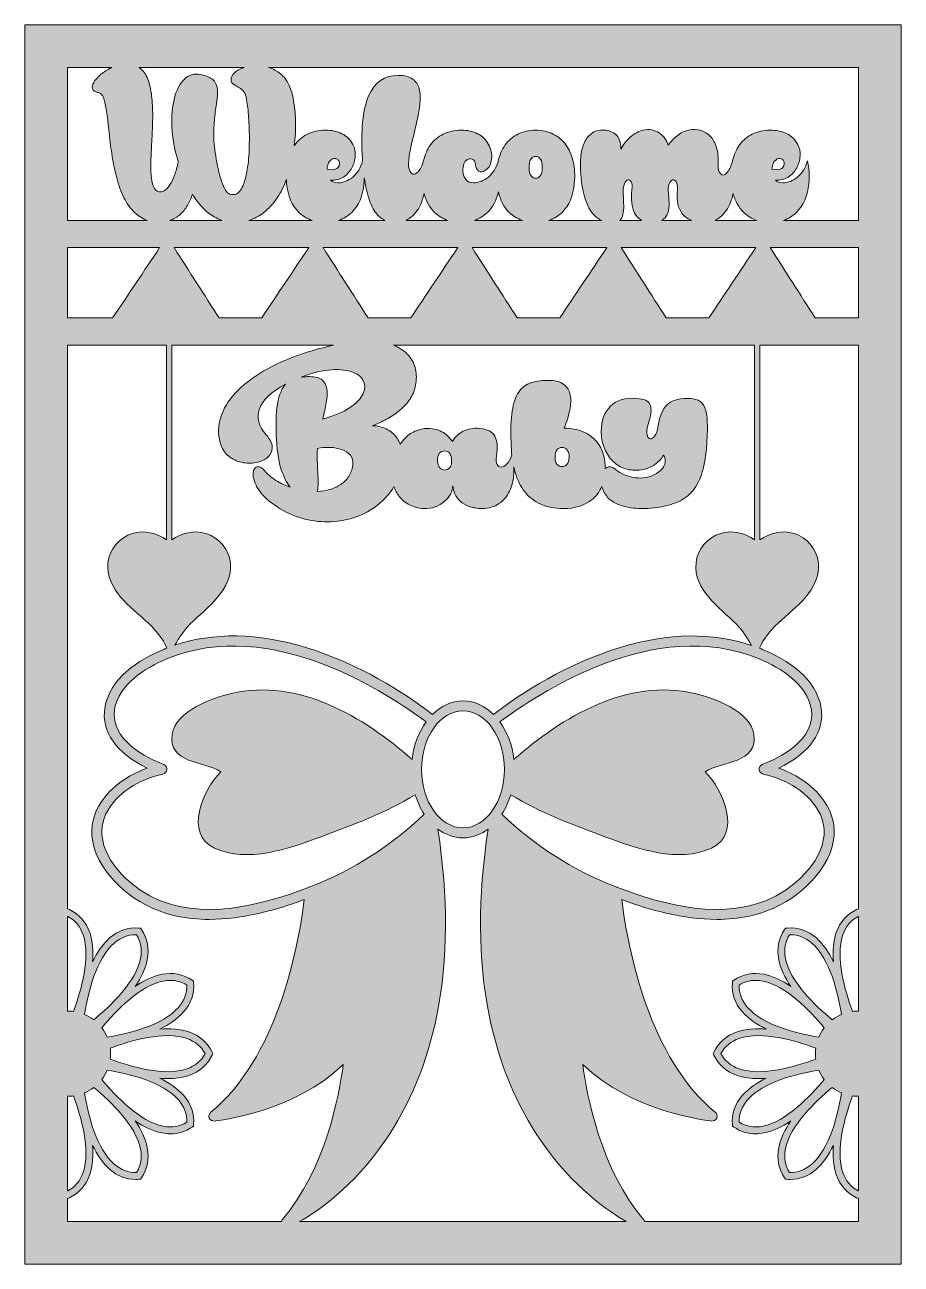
# Model space of a CAD drawing. Header units: millimetres. Extents: x -116 to 326, y -461 to 164.
import ezdxf

# ---------------------------------------------------------------- set-up
doc = ezdxf.new("R2010")
doc.units = ezdxf.units.MM
doc.header["$MEASUREMENT"] = 0
doc.layers.add('Layer 1', color=7, linetype='Continuous')

# ---------------------------------------------------------------- blocks, each defined once
blk = doc.blocks.new('block 3')
at = {"layer": 'Layer 1', "true_color": 0xeff8fb}
h = blk.add_hatch(color=7, dxfattribs=at)
h.dxf.hatch_style = 2
h.paths.add_polyline_path([(-115.99, 164.13), (-115.99, -460.81), (325.89, -460.81), (325.89, 164.13)])
edge = h.paths.add_edge_path()
edge.add_spline(control_points=[(295.82, -334.84), (294.13, -335.54), (292.56, -336.46), (291.13, -337.55), (282.37, -330.37), (269.83, -318.33), (267.54, -306.61), (266.67, -302.19), (267.32, -298.29), (269.53, -294.72), (269.69, -294.71), (269.86, -294.71), (270.02, -294.71), (274.01, -294.71), (277.56, -296.1), (280.82, -298.94), (289.82, -306.79), (293.98, -323.66), (295.82, -334.84)], knot_values=[0, 0, 0, 0, 1, 1, 1, 2, 2, 2, 3, 3, 3, 4, 4, 4, 5, 5, 5, 6, 6, 6, 6], degree=3, periodic=1)
edge = h.paths.add_edge_path()
edge.add_spline(control_points=[(296.46, -294.75), (297.91, -290.5), (300.43, -287.44), (304.12, -285.45), (304.21, -285.49), (304.28, -285.55), (304.37, -285.6), (304.37, -285.6), (304.37, -333.18), (304.37, -333.18), (304.28, -333.18), (304.2, -333.17), (304.12, -333.17), (303.2, -333.17), (302.3, -333.23), (301.41, -333.35), (297.41, -322.75), (292.58, -306.05), (296.46, -294.75)], knot_values=[0, 0, 0, 0, 1, 1, 1, 2, 2, 2, 3, 3, 3, 4, 4, 4, 5, 5, 5, 6, 6, 6, 6], degree=3, periodic=1)
edge = h.paths.add_edge_path()
edge.add_spline(control_points=[(287.03, -341.65), (285.94, -343.08), (285.02, -344.65), (284.32, -346.34), (273.14, -344.5), (256.27, -340.34), (248.42, -331.33), (245.47, -327.94), (244.08, -324.24), (244.2, -320.04), (246.76, -318.47), (249.48, -317.69), (252.44, -317.69), (253.62, -317.69), (254.83, -317.81), (256.09, -318.06), (267.81, -320.35), (279.85, -332.88), (287.03, -341.65)], knot_values=[0, 0, 0, 0, 1, 1, 1, 2, 2, 2, 3, 3, 3, 4, 4, 4, 5, 5, 5, 6, 6, 6, 6], degree=3, periodic=1)
edge = h.paths.add_edge_path()
edge.add_spline(control_points=[(282.83, -357.35), (272.23, -361.35), (255.54, -366.18), (244.23, -362.31), (239.98, -360.85), (236.93, -358.34), (234.93, -354.64), (236.93, -350.95), (239.98, -348.43), (244.23, -346.98), (255.54, -343.1), (272.23, -347.93), (282.83, -351.93), (282.71, -352.82), (282.65, -353.72), (282.65, -354.64), (282.65, -355.56), (282.71, -356.46), (282.83, -357.35)], knot_values=[0, 0, 0, 0, 1, 1, 1, 2, 2, 2, 3, 3, 3, 4, 4, 4, 5, 5, 5, 6, 6, 6, 6], degree=3, periodic=1)
edge = h.paths.add_edge_path()
edge.add_spline(control_points=[(284.32, -362.95), (285.02, -364.63), (285.94, -366.2), (287.03, -367.63), (279.85, -376.4), (267.81, -388.93), (256.09, -391.22), (251.67, -392.09), (247.78, -391.44), (244.2, -389.24), (244.08, -385.04), (245.47, -381.34), (248.42, -377.95), (256.27, -368.94), (273.14, -364.78), (284.32, -362.95)], knot_values=[0, 0, 0, 0, 1, 1, 1, 2, 2, 2, 3, 3, 3, 4, 4, 4, 5, 5, 5, 5], degree=3, periodic=1)
edge = h.paths.add_edge_path()
edge.add_spline(control_points=[(291.13, -371.73), (292.56, -372.82), (294.13, -373.74), (295.82, -374.45), (293.98, -385.62), (289.82, -402.49), (280.82, -410.34), (277.42, -413.3), (273.7, -414.67), (269.53, -414.56), (267.32, -410.99), (266.67, -407.09), (267.54, -402.67), (269.84, -390.94), (282.37, -378.9), (291.13, -371.73)], knot_values=[0, 0, 0, 0, 1, 1, 1, 2, 2, 2, 3, 3, 3, 4, 4, 4, 5, 5, 5, 5], degree=3, periodic=1)
edge = h.paths.add_edge_path()
edge.add_spline(control_points=[(301.41, -375.94), (302.3, -376.05), (303.2, -376.11), (304.12, -376.11), (304.2, -376.11), (304.28, -376.1), (304.37, -376.1), (304.37, -376.1), (304.37, -423.69), (304.37, -423.69), (304.28, -423.73), (304.21, -423.79), (304.12, -423.83), (300.43, -421.84), (297.91, -418.79), (296.46, -414.53), (292.58, -403.23), (297.41, -386.53), (301.41, -375.94)], knot_values=[0, 0, 0, 0, 1, 1, 1, 2, 2, 2, 3, 3, 3, 4, 4, 4, 5, 5, 5, 6, 6, 6, 6], degree=3, periodic=1)
edge = h.paths.add_edge_path()
edge.add_spline(control_points=[(304.37, 16.31), (304.37, 16.31), (282.55, 16.31), (282.55, 16.31), (274.99, 28.13), (267.42, 39.94), (259.85, 51.76), (259.85, 51.76), (304.37, 51.76), (304.37, 51.76), (304.37, 51.76), (304.37, 16.31), (304.37, 16.31)], knot_values=[0, 0, 0, 0, 1, 1, 1, 2, 2, 2, 3, 3, 3, 4, 4, 4, 4], degree=3, periodic=1)
edge = h.paths.add_edge_path()
edge.add_spline(control_points=[(304.37, 142.6), (304.37, 142.6), (304.37, 65.52), (304.37, 65.52), (304.37, 65.52), (266.51, 65.52), (266.51, 65.52), (268.97, 66.37), (271.17, 67.71), (273.1, 69.56), (276.64, 72.98), (278.7, 77.82), (279.29, 84.09), (279.68, 88.45), (279.45, 92.26), (278.61, 95.52), (277.64, 92.03), (275.97, 89.31), (273.63, 87.36), (271.3, 85.42), (268.82, 84.45), (266.23, 84.45), (264.61, 84.45), (263.34, 84.88), (262.43, 85.76), (264.96, 85.6), (267.14, 86.13), (268.96, 87.36), (270.78, 88.6), (272.19, 90.14), (273.2, 92.01), (274.21, 93.87), (274.77, 95.88), (274.9, 98.02), (275.03, 100.17), (274.64, 102.07), (273.73, 103.74), (272.43, 106.2), (270.58, 108.02), (268.18, 109.22), (265.77, 110.4), (262.98, 111), (259.8, 111), (256.42, 111), (253.43, 110.35), (250.83, 109.04), (248.23, 107.73), (246.09, 105.9), (244.39, 103.56), (242.78, 101.31), (241.62, 98.62), (240.9, 95.5), (240.89, 95.51), (240.89, 95.51), (240.89, 95.52), (240.17, 93.06), (239.38, 91.25), (238.5, 90.1), (237.62, 88.95), (236.82, 88.38), (236.07, 88.38), (235.32, 88.38), (234.69, 88.91), (234.17, 89.98), (233.65, 91.06), (233.45, 92.63), (233.58, 94.69), (233.71, 97.55), (233.44, 100.09), (232.76, 102.31), (232.07, 104.53), (231.06, 106.37), (229.73, 107.84), (228.4, 109.31), (226.79, 110.32), (224.91, 110.88), (223.02, 111.44), (220.95, 111.47), (218.67, 111), (216.59, 110.52), (214.69, 109.59), (212.97, 108.2), (211.24, 106.81), (209.74, 105.21), (208.44, 103.38), (207.72, 105.92), (206.21, 107.98), (203.9, 109.57), (201.59, 111.16), (198.88, 111.64), (195.77, 111), (193.49, 110.45), (191.36, 109.29), (189.38, 107.55), (187.4, 105.8), (185.76, 103.78), (184.46, 101.47), (184.53, 103.22), (184.34, 104.67), (183.93, 105.82), (183.5, 106.98), (182.92, 107.93), (182.17, 108.68), (181.42, 109.43), (180.53, 109.99), (179.49, 110.35), (178.45, 110.7), (177.38, 110.92), (176.27, 111), (173.47, 111.16), (171.25, 110.56), (169.59, 109.22), (167.94, 107.87), (166.7, 106.16), (165.89, 104.1), (165.08, 102.03), (164.56, 99.81), (164.33, 97.43), (164.11, 95.05), (164.05, 92.9), (164.19, 91), (164.51, 85.44), (165.19, 80.94), (166.23, 77.48), (167.27, 74.03), (168.54, 71.33), (170.03, 69.38), (171.48, 67.5), (173.1, 66.22), (174.89, 65.52), (174.89, 65.52), (148.29, 65.52), (148.29, 65.52), (150.74, 66.37), (152.95, 67.71), (154.88, 69.56), (158.42, 72.98), (160.48, 77.82), (161.07, 84.09), (161.46, 88.14), (161.28, 91.81), (160.54, 95.11), (159.79, 98.4), (158.57, 101.22), (156.88, 103.56), (155.19, 105.9), (153.06, 107.73), (150.49, 109.04), (147.92, 110.35), (144.95, 111), (141.58, 111), (138.2, 111), (135.22, 110.35), (132.66, 109.04), (130.09, 107.73), (127.96, 105.9), (126.27, 103.56), (124.59, 101.22), (123.37, 98.4), (122.62, 95.11), (122.62, 95.11), (122.62, 95.1), (122.62, 95.1), (121.63, 91.82), (120.02, 89.23), (117.75, 87.36), (115.37, 85.42), (112.89, 84.45), (110.29, 84.45), (108.6, 84.45), (107.35, 84.94), (106.54, 85.94), (105.72, 86.93), (105.23, 88.08), (105.03, 89.39), (104.83, 90.7), (104.88, 91.97), (105.17, 93.2), (105.46, 94.43), (105.91, 95.28), (106.49, 95.76), (107.47, 96.55), (108.48, 96.75), (109.56, 96.35), (110.63, 95.96), (111.2, 95.08), (111.27, 93.74), (111.33, 92.14), (111.85, 91.02), (112.83, 90.34), (113.8, 89.66), (115.03, 89.89), (116.53, 91), (117.37, 91.55), (118.02, 92.31), (118.48, 93.26), (118.93, 94.22), (119.23, 95.28), (119.35, 96.48), (119.49, 97.67), (119.42, 98.88), (119.16, 100.11), (118.9, 101.33), (118.48, 102.55), (117.89, 103.74), (116.59, 106.2), (114.74, 108.02), (112.34, 109.22), (109.93, 110.4), (107.14, 111), (103.96, 111), (100.58, 111), (97.59, 110.35), (94.99, 109.04), (92.39, 107.73), (90.25, 105.9), (88.55, 103.56), (86.94, 101.31), (85.78, 98.62), (85.05, 95.49), (85.05, 95.49), (85.05, 95.52), (85.05, 95.52), (84.33, 93.06), (83.47, 91.28), (82.47, 90.16), (81.46, 89.05), (80.53, 88.62), (79.68, 88.86), (78.84, 89.09), (78.21, 89.96), (77.78, 91.48), (77.36, 92.98), (77.38, 95.12), (77.83, 97.9), (78.29, 100.76), (78.91, 103.74), (79.68, 106.83), (80.47, 109.93), (81.18, 112.98), (81.83, 116), (82.48, 119.02), (82.95, 121.9), (83.25, 124.63), (83.54, 127.37), (83.4, 129.77), (82.85, 131.84), (82.3, 133.91), (81.2, 135.55), (79.54, 136.78), (77.89, 138.01), (75.46, 138.63), (72.28, 138.63), (65.33, 138.63), (60.35, 135.18), (57.37, 128.26), (54.38, 121.36), (53.34, 110.72), (54.25, 96.35), (54.27, 96.04), (54.3, 95.76), (54.32, 95.45), (53.35, 92), (51.7, 89.29), (49.37, 87.36), (47.04, 85.42), (44.56, 84.45), (41.97, 84.45), (40.34, 84.45), (39.08, 84.88), (38.17, 85.76), (40.7, 85.6), (42.88, 86.13), (44.7, 87.36), (46.52, 88.6), (47.93, 90.14), (48.94, 92.01), (49.95, 93.87), (50.51, 95.88), (50.64, 98.02), (50.77, 100.17), (50.38, 102.07), (49.47, 103.74), (48.17, 106.2), (46.32, 108.02), (43.92, 109.22), (41.51, 110.4), (38.72, 111), (35.54, 111), (32.15, 111), (29.17, 110.35), (26.57, 109.04), (23.97, 107.73), (21.83, 105.9), (20.13, 103.56), (20.05, 103.44), (19.99, 103.32), (19.9, 103.2), (20.15, 105.22), (20.33, 107.25), (20.43, 109.28), (20.62, 113.11), (20.58, 116.71), (20.28, 120.05), (19.99, 123.4), (19.5, 126.42), (18.83, 129.12), (18.15, 131.81), (17.31, 133.94), (16.34, 135.5), (15.04, 137.58), (13.46, 139.22), (11.61, 140.42), (10.14, 141.37), (8.58, 142.1), (6.95, 142.6), (6.95, 142.6), (304.37, 142.6), (304.37, 142.6)], knot_values=[0, 0, 0, 0, 1, 1, 1, 2, 2, 2, 3, 3, 3, 4, 4, 4, 5, 5, 5, 6, 6, 6, 7, 7, 7, 8, 8, 8, 9, 9, 9, 10, 10, 10, 11, 11, 11, 12, 12, 12, 13, 13, 13, 14, 14, 14, 15, 15, 15, 16, 16, 16, 17, 17, 17, 18, 18, 18, 19, 19, 19, 20, 20, 20, 21, 21, 21, 22, 22, 22, 23, 23, 23, 24, 24, 24, 25, 25, 25, 26, 26, 26, 27, 27, 27, 28, 28, 28, 29, 29, 29, 30, 30, 30, 31, 31, 31, 32, 32, 32, 33, 33, 33, 34, 34, 34, 35, 35, 35, 36, 36, 36, 37, 37, 37, 38, 38, 38, 39, 39, 39, 40, 40, 40, 41, 41, 41, 42, 42, 42, 43, 43, 43, 44, 44, 44, 45, 45, 45, 46, 46, 46, 47, 47, 47, 48, 48, 48, 49, 49, 49, 50, 50, 50, 51, 51, 51, 52, 52, 52, 53, 53, 53, 54, 54, 54, 55, 55, 55, 56, 56, 56, 57, 57, 57, 58, 58, 58, 59, 59, 59, 60, 60, 60, 61, 61, 61, 62, 62, 62, 63, 63, 63, 64, 64, 64, 65, 65, 65, 66, 66, 66, 67, 67, 67, 68, 68, 68, 69, 69, 69, 70, 70, 70, 71, 71, 71, 72, 72, 72, 73, 73, 73, 74, 74, 74, 75, 75, 75, 76, 76, 76, 77, 77, 77, 78, 78, 78, 79, 79, 79, 80, 80, 80, 81, 81, 81, 82, 82, 82, 83, 83, 83, 84, 84, 84, 85, 85, 85, 86, 86, 86, 87, 87, 87, 88, 88, 88, 89, 89, 89, 90, 90, 90, 91, 91, 91, 92, 92, 92, 93, 93, 93, 94, 94, 94, 95, 95, 95, 96, 96, 96, 97, 97, 97, 98, 98, 98, 99, 99, 99, 100, 100, 100, 101, 101, 101, 102, 102, 102, 103, 103, 103, 104, 104, 104, 105, 105, 105, 106, 106, 106, 106], degree=3, periodic=1)
edge = h.paths.add_edge_path()
edge.add_spline(control_points=[(260.67, 91.36), (260.81, 92.31), (261, 93.18), (261.26, 93.97), (261.52, 94.76), (261.91, 95.37), (262.43, 95.76), (262.88, 96.23), (263.37, 96.53), (263.89, 96.66), (264.41, 96.78), (264.91, 96.73), (265.4, 96.53), (265.89, 96.34), (266.28, 96.02), (266.57, 95.58), (266.86, 95.14), (266.98, 94.61), (266.91, 93.97), (266.78, 92.54), (266.09, 91.65), (264.82, 91.3), (263.55, 90.93), (262.17, 90.96), (260.67, 91.36)], knot_values=[0, 0, 0, 0, 1, 1, 1, 2, 2, 2, 3, 3, 3, 4, 4, 4, 5, 5, 5, 6, 6, 6, 7, 7, 7, 8, 8, 8, 8], degree=3, periodic=1)
edge = h.paths.add_edge_path()
edge.add_spline(control_points=[(254.25, -211.48), (254.36, -212.6), (255.2, -213.51), (256.32, -213.7), (256.44, -213.73), (268.98, -215.98), (278.59, -225.08), (279.74, -226.16), (285.51, -231.93), (286.76, -239.14), (289.17, -253.15), (276.53, -267.83), (262.79, -275.08), (237.25, -288.56), (205.33, -279.42), (182.83, -270.82), (182.8, -270.81), (182.75, -270.79), (182.72, -270.78), (182.1, -270.54), (181.48, -270.31), (180.88, -270.07), (160.17, -262.01), (141.22, -249.84), (124.51, -233.93), (126.41, -231.03), (127.94, -227.69), (129.03, -224.06), (143.7, -233.16), (160.85, -239.43), (176.95, -245.42), (192.83, -251.33), (213.67, -258.67), (230.19, -251.03), (245.7, -243.86), (236.19, -221.66), (227.07, -212.49), (235.43, -207.24), (253.75, -208.31), (251.61, -193.59), (249.91, -181.94), (231.29, -175.22), (221.78, -173.03), (187.85, -165.23), (155.29, -184.59), (130.59, -206.28), (129.78, -199.01), (127.27, -192.47), (123.6, -187.4), (141.76, -173.67), (201.67, -133.48), (254.35, -155.62), (265.2, -160.18), (278.56, -168.32), (280.58, -181.18), (283, -196.6), (264.08, -205.69), (255.83, -208.89), (254.78, -209.29), (254.13, -210.35), (254.25, -211.48)], knot_values=[0, 0, 0, 0, 1, 1, 1, 2, 2, 2, 3, 3, 3, 4, 4, 4, 5, 5, 5, 6, 6, 6, 7, 7, 7, 8, 8, 8, 9, 9, 9, 10, 10, 10, 11, 11, 11, 12, 12, 12, 13, 13, 13, 14, 14, 14, 15, 15, 15, 16, 16, 16, 17, 17, 17, 18, 18, 18, 19, 19, 19, 20, 20, 20, 20], degree=3, periodic=1)
edge = h.paths.add_edge_path()
edge.add_spline(control_points=[(-45.93, -208.89), (-54.18, -205.69), (-73.09, -196.6), (-70.68, -181.18), (-68.66, -168.32), (-55.3, -160.18), (-44.45, -155.62), (8.24, -133.48), (68.15, -173.67), (86.3, -187.4), (82.64, -192.47), (80.12, -199.01), (79.32, -206.28), (54.61, -184.59), (22.05, -165.23), (-11.88, -173.03), (-21.39, -175.22), (-40.01, -181.94), (-41.71, -193.59), (-43.85, -208.31), (-25.52, -207.24), (-17.17, -212.49), (-26.29, -221.66), (-35.79, -243.86), (-20.29, -251.03), (-3.77, -258.67), (17.07, -251.33), (32.95, -245.42), (49.05, -239.43), (66.21, -233.16), (80.87, -224.06), (81.96, -227.69), (83.49, -231.03), (85.39, -233.93), (68.68, -249.84), (49.73, -262.01), (29.01, -270.07), (28.41, -270.31), (27.8, -270.54), (27.19, -270.78), (27.16, -270.79), (27.13, -270.8), (27.11, -270.81), (4.61, -279.41), (-27.34, -288.57), (-52.89, -275.08), (-66.63, -267.83), (-79.27, -253.16), (-76.86, -239.14), (-75.61, -231.93), (-69.83, -226.16), (-68.69, -225.08), (-59.08, -215.98), (-46.54, -213.73), (-46.41, -213.7), (-45.3, -213.51), (-44.45, -212.61), (-44.34, -211.48), (-44.22, -210.36), (-44.88, -209.29), (-45.93, -208.89)], knot_values=[0, 0, 0, 0, 1, 1, 1, 2, 2, 2, 3, 3, 3, 4, 4, 4, 5, 5, 5, 6, 6, 6, 7, 7, 7, 8, 8, 8, 9, 9, 9, 10, 10, 10, 11, 11, 11, 12, 12, 12, 13, 13, 13, 14, 14, 14, 15, 15, 15, 16, 16, 16, 17, 17, 17, 18, 18, 18, 19, 19, 19, 20, 20, 20, 20], degree=3, periodic=1)
edge = h.paths.add_edge_path()
edge.add_spline(control_points=[(102.29, 51.76), (94.4, 39.94), (86.5, 28.13), (78.6, 16.31), (78.6, 16.31), (57.12, 16.31), (57.12, 16.31), (49.56, 28.13), (41.99, 39.94), (34.42, 51.76), (34.42, 51.76), (102.29, 51.76), (102.29, 51.76)], knot_values=[0, 0, 0, 0, 1, 1, 1, 2, 2, 2, 3, 3, 3, 4, 4, 4, 4], degree=3, periodic=1)
edge = h.paths.add_edge_path()
edge.add_spline(control_points=[(42.25, 65.52), (44.71, 66.37), (46.91, 67.71), (48.84, 69.56), (52.38, 72.98), (54.44, 77.82), (55.03, 84.09), (55.12, 85.1), (55.17, 86.07), (55.19, 87.02), (55.48, 84.96), (55.81, 83.02), (56.2, 81.29), (57.11, 77.2), (58.25, 73.91), (59.61, 71.41), (60.98, 68.91), (62.6, 67.12), (64.48, 66.05), (64.83, 65.86), (65.19, 65.68), (65.54, 65.52), (65.54, 65.52), (42.25, 65.52), (42.25, 65.52)], knot_values=[0, 0, 0, 0, 1, 1, 1, 2, 2, 2, 3, 3, 3, 4, 4, 4, 5, 5, 5, 6, 6, 6, 7, 7, 7, 8, 8, 8, 8], degree=3, periodic=1)
edge = h.paths.add_edge_path()
edge.add_spline(control_points=[(76.26, 65.52), (77.23, 65.96), (78.13, 66.53), (78.96, 67.25), (81.13, 69.11), (82.81, 71.53), (83.97, 74.51), (84.55, 75.96), (85, 77.51), (85.32, 79.13), (86.34, 75.21), (88.11, 72.01), (90.65, 69.56), (92.58, 67.71), (94.78, 66.37), (97.25, 65.52), (97.25, 65.52), (76.26, 65.52), (76.26, 65.52)], knot_values=[0, 0, 0, 0, 1, 1, 1, 2, 2, 2, 3, 3, 3, 4, 4, 4, 5, 5, 5, 6, 6, 6, 6], degree=3, periodic=1)
edge = h.paths.add_edge_path()
edge.add_spline(control_points=[(31.77, -61.42), (31.63, -59.62), (31.53, -57.7), (31.46, -55.66), (31.39, -53.62), (31.43, -51.56), (31.57, -49.49), (33.5, -49.07), (35.57, -48.9), (37.79, -48.97), (40, -49.04), (42, -49.4), (43.81, -50.06), (45.6, -50.71), (47.06, -51.69), (48.16, -52.96), (49.27, -54.24), (49.69, -55.92), (49.4, -58), (49.06, -60.14), (48.37, -62), (47.33, -63.59), (46.29, -65.19), (44.97, -66.53), (43.34, -67.64), (41.71, -68.74), (39.9, -69.59), (37.89, -70.18), (35.89, -70.77), (33.74, -71.1), (31.46, -71.17), (31.8, -69.99), (31.96, -68.57), (31.92, -66.92), (31.89, -65.26), (31.84, -63.42), (31.77, -61.42)], knot_values=[0, 0, 0, 0, 1, 1, 1, 2, 2, 2, 3, 3, 3, 4, 4, 4, 5, 5, 5, 6, 6, 6, 7, 7, 7, 8, 8, 8, 9, 9, 9, 10, 10, 10, 11, 11, 11, 12, 12, 12, 12], degree=3, periodic=1)
edge = h.paths.add_edge_path()
edge.add_spline(control_points=[(47.75, -29), (44.43, -31.24), (39.93, -33.14), (34.26, -34.65), (34.95, -31.68), (35.54, -28.9), (36.02, -26.3), (36.51, -23.71), (36.61, -21.44), (36.33, -19.51), (36.06, -17.57), (35.26, -16.05), (33.95, -14.94), (32.64, -13.84), (30.49, -13.28), (27.51, -13.28), (26.76, -13.28), (26.04, -13.3), (25.39, -13.33), (24.74, -13.37), (24.06, -13.42), (23.37, -13.49), (29.24, -11.28), (34.38, -10.05), (38.77, -9.81), (43.16, -9.57), (46.72, -9.98), (49.46, -11.05), (52.19, -12.12), (53.98, -13.67), (54.85, -15.67), (55.72, -17.67), (55.58, -19.83), (54.44, -22.15), (53.29, -24.47), (51.07, -26.75), (47.75, -29)], knot_values=[0, 0, 0, 0, 1, 1, 1, 2, 2, 2, 3, 3, 3, 4, 4, 4, 5, 5, 5, 6, 6, 6, 7, 7, 7, 8, 8, 8, 9, 9, 9, 10, 10, 10, 11, 11, 11, 12, 12, 12, 12], degree=3, periodic=1)
edge = h.paths.add_edge_path()
edge.add_spline(control_points=[(39.71, 2.55), (35.2, 1.6), (30.28, 0.27), (24.92, -1.45), (16.97, -4.08), (10.09, -7.11), (4.28, -10.53), (-1.53, -13.95), (-6.23, -17.62), (-9.83, -21.53), (-13.43, -25.44), (-15.88, -29.51), (-17.2, -33.77), (-18.51, -38.03), (-18.61, -42.26), (-17.51, -46.48), (-16.74, -49.39), (-15.35, -51.65), (-13.31, -53.28), (-11.27, -54.9), (-9.03, -55.97), (-6.61, -56.49), (-4.19, -57.01), (-1.77, -57.05), (0.65, -56.59), (3.07, -56.15), (5.01, -55.29), (6.45, -54.05), (7.91, -52.81), (8.69, -51.2), (8.79, -49.23), (8.9, -47.25), (7.87, -45.07), (5.73, -42.64), (1.93, -38.28), (0.78, -33.91), (2.31, -29.51), (3.83, -25.13), (8.18, -20.99), (15.38, -17.12), (13.72, -18.99), (12.47, -21.89), (11.64, -25.83), (10.82, -29.77), (10.54, -35.31), (10.82, -42.43), (11.02, -49.63), (11.8, -55.33), (13.15, -59.55), (14.5, -63.77), (16.07, -66.95), (17.87, -69.09), (15.31, -68.2), (12.9, -67.04), (10.66, -65.62), (8.41, -64.2), (6.45, -62.52), (4.8, -60.59), (3.41, -59), (2.17, -58.4), (1.06, -58.78), (-0.04, -59.15), (-0.69, -60.16), (-0.86, -61.78), (-1.03, -63.41), (-0.55, -65.48), (0.6, -68), (1.74, -70.53), (3.9, -73.14), (7.08, -75.83), (10.68, -78.88), (14.6, -81.27), (18.86, -83), (23.1, -84.73), (27.43, -85.81), (31.83, -86.26), (36.21, -86.71), (40.57, -86.52), (44.89, -85.69), (49.22, -84.86), (53.21, -83.44), (56.87, -81.44), (60.54, -79.43), (63.79, -76.82), (66.63, -73.61), (67.95, -72.11), (69.11, -70.48), (70.12, -68.75), (70.78, -70.56), (71.65, -72.2), (72.79, -73.64), (74.2, -75.44), (75.97, -76.88), (78.08, -77.95), (80.19, -79.03), (82.56, -79.63), (85.18, -79.77), (87.26, -79.9), (89.18, -79.63), (90.94, -78.94), (92.7, -78.25), (94.22, -77.34), (95.51, -76.23), (96.79, -75.14), (97.8, -73.89), (98.57, -72.5), (99.32, -71.12), (99.74, -69.74), (99.81, -68.35), (99.88, -69.74), (100.23, -71.11), (100.85, -72.45), (101.47, -73.8), (102.39, -75.01), (103.6, -76.08), (104.81, -77.16), (106.31, -78.04), (108.11, -78.73), (109.91, -79.42), (112.06, -79.77), (114.54, -79.77), (117.93, -79.77), (120.78, -78.95), (123.1, -77.33), (125.42, -75.7), (127.2, -73.59), (128.45, -71), (129.69, -68.4), (130.4, -65.5), (130.57, -62.29), (130.64, -61.11), (130.61, -59.94), (130.54, -58.78), (130.75, -59.74), (130.98, -60.68), (131.24, -61.6), (132.35, -65.43), (133.98, -68.7), (136.12, -71.39), (138.27, -74.1), (140.95, -76.17), (144.16, -77.62), (147.37, -79.07), (151.23, -79.8), (155.73, -79.8), (161.4, -79.8), (166.12, -78.31), (169.89, -75.34), (172.14, -73.56), (173.82, -71.33), (174.94, -68.66), (174.97, -68.77), (174.99, -68.88), (175.02, -68.98), (175.47, -70.57), (176.27, -72.11), (177.41, -73.6), (178.55, -75.08), (180.16, -76.32), (182.23, -77.28), (184.86, -78.45), (187.73, -79.22), (190.84, -79.57), (193.95, -79.91), (197.38, -79.88), (201.11, -79.46), (205.4, -78.97), (209.11, -78.11), (212.27, -76.87), (215.41, -75.63), (218.04, -73.84), (220.15, -71.52), (222.26, -69.21), (223.91, -66.24), (225.13, -62.61), (226.34, -58.97), (227.19, -54.57), (227.67, -49.38), (228.09, -44.05), (228.24, -39.74), (228.14, -36.46), (228.03, -33.17), (227.6, -30.63), (226.84, -28.84), (226.07, -27.03), (224.95, -25.82), (223.47, -25.2), (221.98, -24.58), (220.1, -24.27), (217.81, -24.27), (213.25, -24.27), (209.89, -25.36), (207.75, -27.54), (205.61, -29.71), (204.15, -33.2), (203.4, -37.97), (202.98, -40.46), (202.37, -42.21), (201.58, -43.25), (200.78, -44.29), (200.03, -44.75), (199.3, -44.6), (198.57, -44.46), (198.05, -43.79), (197.74, -42.58), (197.43, -41.37), (197.58, -39.76), (198.21, -37.75), (198.97, -35.27), (199.46, -33.2), (199.66, -31.53), (199.87, -29.87), (199.76, -28.53), (199.35, -27.49), (198.94, -26.45), (198.16, -25.69), (197.01, -25.2), (195.87, -24.72), (194.37, -24.41), (192.5, -24.27), (186.83, -23.78), (182.44, -25.08), (179.33, -28.16), (176.21, -31.24), (174.65, -35.44), (174.65, -40.77), (174.65, -43.74), (175.12, -46.47), (176.06, -48.96), (176.99, -51.45), (178.29, -53.59), (179.95, -55.39), (181.61, -57.19), (183.61, -58.54), (185.97, -59.44), (188.32, -60.33), (190.91, -60.65), (193.75, -60.37), (196.92, -60.1), (199.56, -59.18), (201.63, -57.63), (203.71, -56.07), (205.19, -54.46), (206.09, -52.8), (207.26, -54.8), (207.23, -56.81), (205.99, -58.82), (204.74, -60.82), (202.5, -62.41), (199.25, -63.59), (197.65, -64.14), (196.03, -64.42), (194.37, -64.42), (192.71, -64.42), (191.08, -64.23), (189.49, -63.85), (187.9, -63.47), (186.41, -62.92), (185.03, -62.19), (183.64, -61.46), (182.47, -60.68), (181.51, -59.85), (180.4, -58.89), (179.35, -58.52), (178.34, -58.76), (177.71, -58.92), (177.16, -59.24), (176.67, -59.68), (176.72, -57.37), (176.5, -55.21), (175.96, -53.19), (175.2, -50.32), (173.93, -47.86), (172.18, -45.82), (170.41, -43.79), (168.16, -42.19), (165.43, -41.05), (162.7, -39.91), (159.56, -39.3), (156.04, -39.24), (157.22, -36.13), (158.12, -33.11), (158.74, -30.21), (159.36, -27.31), (159.47, -24.75), (159.04, -22.54), (158.64, -20.32), (157.54, -18.54), (155.78, -17.19), (154.02, -15.84), (151.34, -15.17), (147.74, -15.17), (144.07, -15.17), (140.98, -15.67), (138.46, -16.67), (135.93, -17.67), (133.94, -19.46), (132.49, -22.02), (131.04, -24.58), (130.05, -28), (129.54, -32.28), (129.02, -36.57), (128.93, -42.04), (129.28, -48.68), (129.34, -50.06), (129.45, -51.4), (129.58, -52.7), (128.82, -54.84), (127.94, -56.41), (126.94, -57.41), (125.94, -58.41), (125, -58.92), (124.14, -58.92), (123.27, -58.92), (122.6, -58.45), (122.11, -57.51), (121.63, -56.58), (121.53, -55.21), (121.8, -53.42), (122.49, -48.92), (122.22, -45.55), (120.98, -43.3), (119.73, -41.06), (117.21, -39.76), (113.4, -39.41), (110.15, -39.13), (107.36, -39.6), (105.05, -40.81), (102.73, -42.02), (100.95, -43.74), (99.71, -45.95), (99.09, -45.18), (98.4, -44.4), (97.63, -43.61), (96.87, -42.82), (96.01, -42.11), (95.04, -41.49), (94.07, -40.86), (92.93, -40.36), (91.62, -39.98), (90.31, -39.6), (88.75, -39.41), (86.95, -39.41), (85.15, -39.41), (83.28, -39.79), (81.35, -40.55), (79.41, -41.31), (77.6, -42.52), (75.9, -44.18), (74.96, -45.09), (74.1, -46.16), (73.31, -47.36), (72.88, -46.25), (72.36, -45.22), (71.71, -44.3), (70.26, -42.22), (68.43, -40.67), (66.21, -39.63), (64, -38.59), (61.72, -38.07), (59.37, -38.07), (61.3, -37.32), (63.36, -36.37), (65.53, -35.22), (67.72, -34.08), (69.81, -32.75), (71.81, -31.23), (73.82, -29.71), (75.6, -28), (77.16, -26.09), (78.71, -24.19), (79.84, -22.03), (80.53, -19.61), (81.29, -16.91), (81.57, -14.24), (81.36, -11.57), (81.15, -8.91), (80.31, -6.47), (78.81, -4.26), (77.33, -2.04), (75.18, -0.16), (72.39, 1.4), (71.61, 1.83), (70.78, 2.21), (69.88, 2.55), (69.88, 2.55), (251.94, 2.55), (251.94, 2.55), (251.94, 2.55), (251.94, -95.64), (251.94, -95.64), (247.16, -91.99), (240.66, -90.58), (234.89, -92.32), (228.31, -94.3), (223.1, -100.39), (222.44, -107.23), (221.13, -120.98), (234.15, -129.43), (242.67, -137.99), (245.95, -141.3), (248.22, -144.96), (250.47, -148.79), (230.77, -142.12), (208.53, -142.46), (184.25, -149.82), (157.49, -157.94), (134.8, -172.59), (120.33, -183.58), (116.03, -179.33), (110.7, -176.82), (104.95, -176.82), (99.2, -176.82), (93.88, -179.33), (89.57, -183.58), (75.1, -172.59), (52.41, -157.94), (25.65, -149.82), (1.47, -142.49), (-20.69, -142.12), (-40.33, -148.7), (-38.08, -144.91), (-35.83, -141.27), (-32.56, -137.99), (-24.06, -129.43), (-11.03, -120.98), (-12.35, -107.23), (-13, -100.39), (-18.21, -94.3), (-24.79, -92.32), (-30.56, -90.58), (-37.06, -91.99), (-41.85, -95.64), (-41.85, -95.64), (-41.85, 2.55), (-41.85, 2.55), (-41.85, 2.55), (39.71, 2.55), (39.71, 2.55)], knot_values=[0, 0, 0, 0, 1, 1, 1, 2, 2, 2, 3, 3, 3, 4, 4, 4, 5, 5, 5, 6, 6, 6, 7, 7, 7, 8, 8, 8, 9, 9, 9, 10, 10, 10, 11, 11, 11, 12, 12, 12, 13, 13, 13, 14, 14, 14, 15, 15, 15, 16, 16, 16, 17, 17, 17, 18, 18, 18, 19, 19, 19, 20, 20, 20, 21, 21, 21, 22, 22, 22, 23, 23, 23, 24, 24, 24, 25, 25, 25, 26, 26, 26, 27, 27, 27, 28, 28, 28, 29, 29, 29, 30, 30, 30, 31, 31, 31, 32, 32, 32, 33, 33, 33, 34, 34, 34, 35, 35, 35, 36, 36, 36, 37, 37, 37, 38, 38, 38, 39, 39, 39, 40, 40, 40, 41, 41, 41, 42, 42, 42, 43, 43, 43, 44, 44, 44, 45, 45, 45, 46, 46, 46, 47, 47, 47, 48, 48, 48, 49, 49, 49, 50, 50, 50, 51, 51, 51, 52, 52, 52, 53, 53, 53, 54, 54, 54, 55, 55, 55, 56, 56, 56, 57, 57, 57, 58, 58, 58, 59, 59, 59, 60, 60, 60, 61, 61, 61, 62, 62, 62, 63, 63, 63, 64, 64, 64, 65, 65, 65, 66, 66, 66, 67, 67, 67, 68, 68, 68, 69, 69, 69, 70, 70, 70, 71, 71, 71, 72, 72, 72, 73, 73, 73, 74, 74, 74, 75, 75, 75, 76, 76, 76, 77, 77, 77, 78, 78, 78, 79, 79, 79, 80, 80, 80, 81, 81, 81, 82, 82, 82, 83, 83, 83, 84, 84, 84, 85, 85, 85, 86, 86, 86, 87, 87, 87, 88, 88, 88, 89, 89, 89, 90, 90, 90, 91, 91, 91, 92, 92, 92, 93, 93, 93, 94, 94, 94, 95, 95, 95, 96, 96, 96, 97, 97, 97, 98, 98, 98, 99, 99, 99, 100, 100, 100, 101, 101, 101, 102, 102, 102, 103, 103, 103, 104, 104, 104, 105, 105, 105, 106, 106, 106, 107, 107, 107, 108, 108, 108, 109, 109, 109, 110, 110, 110, 111, 111, 111, 112, 112, 112, 113, 113, 113, 114, 114, 114, 115, 115, 115, 116, 116, 116, 117, 117, 117, 118, 118, 118, 119, 119, 119, 120, 120, 120, 121, 121, 121, 122, 122, 122, 123, 123, 123, 124, 124, 124, 125, 125, 125, 126, 126, 126, 127, 127, 127, 128, 128, 128, 129, 129, 129, 130, 130, 130, 131, 131, 131, 132, 132, 132, 133, 133, 133, 134, 134, 134, 135, 135, 135, 136, 136, 136, 137, 137, 137, 138, 138, 138, 139, 139, 139, 140, 140, 140, 141, 141, 141, 142, 142, 142, 143, 143, 143, 144, 144, 144, 145, 145, 145, 146, 146, 146, 146], degree=3, periodic=1)
edge = h.paths.add_edge_path()
edge.add_spline(control_points=[(92.13, -55.8), (92.06, -54.14), (92.36, -52.88), (93.01, -52.01), (93.68, -51.15), (94.56, -50.72), (95.67, -50.72), (96.76, -50.72), (97.65, -51.15), (98.31, -52.01), (98.96, -52.88), (99.26, -54.14), (99.19, -55.8), (99.19, -57.39), (98.83, -58.55), (98.1, -59.27), (97.37, -60), (96.56, -60.36), (95.67, -60.36), (94.76, -60.36), (93.95, -60), (93.22, -59.27), (92.5, -58.55), (92.13, -57.39), (92.13, -55.8)], knot_values=[0, 0, 0, 0, 1, 1, 1, 2, 2, 2, 3, 3, 3, 4, 4, 4, 5, 5, 5, 6, 6, 6, 7, 7, 7, 8, 8, 8, 8], degree=3, periodic=1)
edge = h.paths.add_edge_path()
edge.add_spline(control_points=[(151.37, -54.07), (151.3, -52.41), (151.59, -51.15), (152.25, -50.28), (152.91, -49.42), (153.8, -48.99), (154.9, -48.99), (156, -48.99), (156.88, -49.42), (157.54, -50.28), (158.2, -51.15), (158.49, -52.41), (158.43, -54.07), (158.43, -55.67), (158.06, -56.82), (157.34, -57.54), (156.61, -58.27), (155.79, -58.63), (154.9, -58.63), (154, -58.63), (153.19, -58.27), (152.46, -57.54), (151.73, -56.82), (151.37, -55.67), (151.37, -54.07)], knot_values=[0, 0, 0, 0, 1, 1, 1, 2, 2, 2, 3, 3, 3, 4, 4, 4, 5, 5, 5, 6, 6, 6, 7, 7, 7, 8, 8, 8, 8], degree=3, periodic=1)
edge = h.paths.add_edge_path()
edge.add_spline(control_points=[(177.44, 51.76), (169.54, 39.94), (161.64, 28.13), (153.74, 16.31), (153.74, 16.31), (132.27, 16.31), (132.27, 16.31), (124.7, 28.13), (117.13, 39.94), (109.57, 51.76), (109.57, 51.76), (177.44, 51.76), (177.44, 51.76)], knot_values=[0, 0, 0, 0, 1, 1, 1, 2, 2, 2, 3, 3, 3, 4, 4, 4, 4], degree=3, periodic=1)
edge = h.paths.add_edge_path()
edge.add_spline(control_points=[(110.67, 65.52), (113.12, 66.37), (115.33, 67.71), (117.26, 69.56), (119.95, 72.15), (121.78, 75.58), (122.77, 79.82), (123.75, 75.58), (125.58, 72.15), (128.27, 69.56), (130.2, 67.71), (132.4, 66.37), (134.87, 65.52), (134.87, 65.52), (110.67, 65.52), (110.67, 65.52)], knot_values=[0, 0, 0, 0, 1, 1, 1, 2, 2, 2, 3, 3, 3, 4, 4, 4, 5, 5, 5, 5], degree=3, periodic=1)
edge = h.paths.add_edge_path()
edge.add_spline(control_points=[(139.09, 96.29), (139.71, 97.29), (140.54, 97.79), (141.58, 97.79), (142.62, 97.79), (143.44, 97.29), (144.06, 96.29), (144.68, 95.3), (144.95, 93.86), (144.89, 91.95), (144.89, 90.12), (144.55, 88.8), (143.86, 87.96), (143.19, 87.13), (142.42, 86.71), (141.58, 86.71), (140.73, 86.71), (139.97, 87.13), (139.28, 87.96), (138.61, 88.8), (138.27, 90.12), (138.27, 91.95), (138.2, 93.86), (138.47, 95.3), (139.09, 96.29)], knot_values=[0, 0, 0, 0, 1, 1, 1, 2, 2, 2, 3, 3, 3, 4, 4, 4, 5, 5, 5, 6, 6, 6, 7, 7, 7, 8, 8, 8, 8], degree=3, periodic=1)
edge = h.paths.add_edge_path()
edge.add_spline(control_points=[(185.72, 78.73), (185.6, 81.03), (185.79, 82.78), (186.31, 83.97), (186.83, 85.16), (187.41, 85.82), (188.07, 85.94), (188.71, 86.06), (189.27, 85.7), (189.72, 84.86), (190.18, 84.03), (190.31, 82.74), (190.11, 80.99), (189.85, 78.61), (189.82, 76.43), (190.01, 74.45), (190.21, 72.46), (190.7, 70.71), (191.48, 69.21), (192.25, 67.7), (193.32, 66.53), (194.69, 65.7), (194.8, 65.63), (194.92, 65.58), (195.03, 65.52), (195.03, 65.52), (184.03, 65.52), (184.03, 65.52), (184.77, 66.24), (185.29, 67.22), (185.58, 68.49), (185.87, 69.76), (186, 71.27), (185.97, 73.02), (185.94, 74.76), (185.86, 76.67), (185.72, 78.73)], knot_values=[0, 0, 0, 0, 1, 1, 1, 2, 2, 2, 3, 3, 3, 4, 4, 4, 5, 5, 5, 6, 6, 6, 7, 7, 7, 8, 8, 8, 9, 9, 9, 10, 10, 10, 11, 11, 11, 12, 12, 12, 12], degree=3, periodic=1)
edge = h.paths.add_edge_path()
edge.add_spline(control_points=[(208.53, 78.98), (208.27, 81.11), (208.39, 82.76), (208.88, 83.91), (209.36, 85.06), (209.94, 85.72), (210.63, 85.88), (211.31, 86.03), (211.91, 85.7), (212.43, 84.86), (212.95, 84.03), (213.14, 82.74), (213.02, 80.99), (212.82, 79.01), (212.84, 77.05), (213.06, 75.1), (213.29, 73.16), (213.89, 71.39), (214.87, 69.8), (215.85, 68.21), (217.29, 66.93), (219.21, 65.93), (219.49, 65.78), (219.79, 65.65), (220.11, 65.52), (220.11, 65.52), (205.18, 65.52), (205.18, 65.52), (206.44, 66.24), (207.36, 67.22), (207.95, 68.49), (208.53, 69.76), (208.84, 71.29), (208.88, 73.07), (208.9, 74.86), (208.79, 76.83), (208.53, 78.98)], knot_values=[0, 0, 0, 0, 1, 1, 1, 2, 2, 2, 3, 3, 3, 4, 4, 4, 5, 5, 5, 6, 6, 6, 7, 7, 7, 8, 8, 8, 9, 9, 9, 10, 10, 10, 11, 11, 11, 12, 12, 12, 12], degree=3, periodic=1)
edge = h.paths.add_edge_path()
edge.add_spline(control_points=[(252.58, 51.76), (244.68, 39.94), (236.79, 28.13), (228.88, 16.31), (228.88, 16.31), (207.41, 16.31), (207.41, 16.31), (199.84, 28.13), (192.28, 39.94), (184.71, 51.76), (184.71, 51.76), (252.58, 51.76), (252.58, 51.76)], knot_values=[0, 0, 0, 0, 1, 1, 1, 2, 2, 2, 3, 3, 3, 4, 4, 4, 4], degree=3, periodic=1)
edge = h.paths.add_edge_path()
edge.add_spline(control_points=[(232.1, 65.52), (233.07, 65.96), (233.97, 66.53), (234.8, 67.25), (236.97, 69.11), (238.65, 71.53), (239.81, 74.51), (240.39, 75.96), (240.84, 77.51), (241.17, 79.12), (242.19, 75.21), (243.95, 72.01), (246.5, 69.56), (248.43, 67.71), (250.62, 66.37), (253.09, 65.52), (253.09, 65.52), (232.1, 65.52), (232.1, 65.52)], knot_values=[0, 0, 0, 0, 1, 1, 1, 2, 2, 2, 3, 3, 3, 4, 4, 4, 5, 5, 5, 6, 6, 6, 6], degree=3, periodic=1)
edge = h.paths.add_edge_path()
edge.add_spline(control_points=[(3.46, 16.31), (3.46, 16.31), (-18.02, 16.31), (-18.02, 16.31), (-25.58, 28.13), (-33.15, 39.94), (-40.72, 51.76), (-40.72, 51.76), (27.15, 51.76), (27.15, 51.76), (19.25, 39.94), (11.35, 28.13), (3.46, 16.31)], knot_values=[0, 0, 0, 0, 1, 1, 1, 2, 2, 2, 3, 3, 3, 4, 4, 4, 4], degree=3, periodic=1)
edge = h.paths.add_edge_path()
edge.add_spline(control_points=[(-42.78, 65.52), (-42.78, 65.52), (-42.63, 65.57), (-42.63, 65.57), (-40.74, 66.25), (-39.09, 67.23), (-37.65, 68.49), (-36.23, 69.76), (-35.01, 71.26), (-34, 72.98), (-32.99, 74.7), (-32.13, 76.6), (-31.42, 78.68), (-29.93, 76.21), (-28.26, 74), (-26.45, 72.05), (-24.63, 70.1), (-22.63, 68.49), (-20.45, 67.23), (-19.24, 66.53), (-17.97, 65.97), (-16.63, 65.52), (-16.63, 65.52), (-42.78, 65.52), (-42.78, 65.52)], knot_values=[0, 0, 0, 0, 1, 1, 1, 2, 2, 2, 3, 3, 3, 4, 4, 4, 5, 5, 5, 6, 6, 6, 7, 7, 7, 8, 8, 8, 8], degree=3, periodic=1)
edge = h.paths.add_edge_path()
edge.add_spline(control_points=[(84.06, -211.34), (84.06, -195.07), (93.43, -181.84), (104.95, -181.84), (116.47, -181.84), (125.84, -195.07), (125.84, -211.34), (125.84, -227.59), (116.47, -240.82), (104.95, -240.82), (93.43, -240.82), (84.06, -227.59), (84.06, -211.34)], knot_values=[0, 0, 0, 0, 1, 1, 1, 2, 2, 2, 3, 3, 3, 4, 4, 4, 4], degree=3, periodic=1)
edge = h.paths.add_edge_path()
edge.add_spline(control_points=[(36.41, 91.36), (36.54, 92.31), (36.74, 93.18), (37, 93.97), (37.26, 94.76), (37.65, 95.37), (38.17, 95.76), (38.62, 96.23), (39.11, 96.53), (39.63, 96.66), (40.15, 96.78), (40.65, 96.73), (41.14, 96.53), (41.63, 96.34), (42.02, 96.02), (42.31, 95.58), (42.6, 95.14), (42.72, 94.61), (42.65, 93.97), (42.52, 92.54), (41.83, 91.65), (40.56, 91.3), (39.29, 90.93), (37.91, 90.96), (36.41, 91.36)], knot_values=[0, 0, 0, 0, 1, 1, 1, 2, 2, 2, 3, 3, 3, 4, 4, 4, 5, 5, 5, 6, 6, 6, 7, 7, 7, 8, 8, 8, 8], degree=3, periodic=1)
edge = h.paths.add_edge_path()
edge.add_spline(control_points=[(11.27, 76.87), (13.11, 79.67), (14.65, 82.76), (15.91, 86.13), (15.95, 85.46), (15.98, 84.79), (16.04, 84.09), (16.63, 77.82), (18.69, 72.98), (22.24, 69.56), (24.16, 67.71), (26.36, 66.37), (28.83, 65.52), (28.83, 65.52), (-3.06, 65.52), (-3.06, 65.52), (-0.31, 66.36), (2.16, 67.62), (4.35, 69.33), (7.01, 71.4), (9.32, 73.92), (11.27, 76.87)], knot_values=[0, 0, 0, 0, 1, 1, 1, 2, 2, 2, 3, 3, 3, 4, 4, 4, 5, 5, 5, 6, 6, 6, 7, 7, 7, 7], degree=3, periodic=1)
edge = h.paths.add_edge_path()
edge.add_spline(control_points=[(-5.45, 142.6), (-5.73, 142.51), (-6, 142.43), (-6.27, 142.32), (-7.96, 141.67), (-9.34, 140.82), (-10.41, 139.79), (-11.49, 138.75), (-12.02, 137.55), (-12.02, 136.19), (-12.02, 135.47), (-11.78, 134.92), (-11.29, 134.52), (-10.8, 134.14), (-10.2, 133.75), (-9.49, 133.36), (-8.78, 132.96), (-8.01, 132.51), (-7.2, 131.99), (-6.39, 131.47), (-5.69, 130.69), (-5.1, 129.65), (-4.65, 128.87), (-4.23, 127.1), (-3.83, 124.34), (-3.45, 121.58), (-3.15, 118.33), (-2.96, 114.59), (-2.77, 110.86), (-2.71, 106.89), (-2.81, 102.71), (-2.91, 98.51), (-3.25, 94.65), (-3.83, 91.1), (-4.42, 87.56), (-5.27, 84.61), (-6.37, 82.23), (-7.48, 79.87), (-8.93, 78.62), (-10.75, 78.49), (-11.6, 78.42), (-12.39, 78.6), (-13.14, 79.02), (-13.89, 79.44), (-14.64, 80.37), (-15.38, 81.8), (-16.13, 83.23), (-16.86, 85.23), (-17.58, 87.79), (-18.29, 90.35), (-19.01, 93.75), (-19.72, 97.98), (-20.5, 102.2), (-20.84, 106.08), (-20.74, 109.63), (-20.65, 113.17), (-20.43, 116.35), (-20.06, 119.18), (-19.71, 122), (-19.36, 124.52), (-19.04, 126.73), (-18.72, 128.94), (-18.7, 130.86), (-18.99, 132.48), (-19.28, 134.11), (-20.03, 135.45), (-21.23, 136.53), (-22.44, 137.6), (-24.4, 138.43), (-27.13, 139.01), (-30.38, 139.73), (-33.16, 138.98), (-35.46, 136.76), (-37.77, 134.56), (-39.46, 131.38), (-40.53, 127.22), (-41.6, 123.06), (-42.03, 118.2), (-41.8, 112.65), (-41.57, 107.09), (-40.55, 101.36), (-38.73, 95.44), (-38.73, 95.31), (-38.72, 95.22), (-38.68, 95.15), (-38.65, 95.08), (-38.63, 95.02), (-38.63, 94.96), (-39.15, 92.36), (-39.75, 90.13), (-40.44, 88.28), (-41.11, 86.43), (-41.85, 84.9), (-42.63, 83.7), (-43.41, 82.49), (-44.19, 81.59), (-44.97, 80.97), (-45.75, 80.35), (-46.46, 80.01), (-47.11, 79.95), (-48.67, 79.75), (-49.84, 80.3), (-50.62, 81.6), (-51.39, 82.9), (-51.92, 84.71), (-52.18, 87.01), (-52.44, 89.32), (-52.52, 92.05), (-52.42, 95.2), (-52.32, 98.35), (-52.18, 101.67), (-51.98, 105.14), (-51.79, 108.62), (-51.64, 112.14), (-51.54, 115.72), (-51.45, 119.29), (-51.53, 122.7), (-51.79, 125.95), (-52.05, 129.2), (-52.55, 132.15), (-53.3, 134.82), (-54.04, 137.48), (-55.2, 139.63), (-56.76, 141.26), (-57.25, 141.77), (-57.78, 142.21), (-58.33, 142.6), (-58.33, 142.6), (-5.45, 142.6), (-5.45, 142.6)], knot_values=[0, 0, 0, 0, 1, 1, 1, 2, 2, 2, 3, 3, 3, 4, 4, 4, 5, 5, 5, 6, 6, 6, 7, 7, 7, 8, 8, 8, 9, 9, 9, 10, 10, 10, 11, 11, 11, 12, 12, 12, 13, 13, 13, 14, 14, 14, 15, 15, 15, 16, 16, 16, 17, 17, 17, 18, 18, 18, 19, 19, 19, 20, 20, 20, 21, 21, 21, 22, 22, 22, 23, 23, 23, 24, 24, 24, 25, 25, 25, 26, 26, 26, 27, 27, 27, 28, 28, 28, 29, 29, 29, 30, 30, 30, 31, 31, 31, 32, 32, 32, 33, 33, 33, 34, 34, 34, 35, 35, 35, 36, 36, 36, 37, 37, 37, 38, 38, 38, 39, 39, 39, 40, 40, 40, 41, 41, 41, 42, 42, 42, 43, 43, 43, 43], degree=3, periodic=1)
edge = h.paths.add_edge_path()
edge.add_spline(control_points=[(-94.46, 142.6), (-94.46, 142.6), (-72.04, 142.6), (-72.04, 142.6), (-72.43, 142.42), (-72.83, 142.24), (-73.23, 142.03), (-75.12, 141.05), (-76.74, 139.97), (-78.1, 138.77), (-79.47, 137.57), (-80.51, 136.34), (-81.22, 135.11), (-81.94, 133.88), (-82.13, 132.81), (-81.81, 131.89), (-81.61, 131.31), (-81.32, 130.92), (-80.93, 130.72), (-80.54, 130.53), (-80.1, 130.35), (-79.62, 130.19), (-79.13, 130.02), (-78.64, 129.85), (-78.15, 129.65), (-77.66, 129.46), (-77.23, 129.07), (-76.83, 128.48), (-76.19, 127.38), (-75.65, 125.64), (-75.23, 123.27), (-74.81, 120.89), (-74.42, 118.13), (-74.06, 114.98), (-73.7, 111.83), (-73.31, 108.41), (-72.89, 104.7), (-72.47, 101), (-71.9, 97.31), (-71.18, 93.64), (-70.47, 89.97), (-69.56, 86.41), (-68.45, 82.97), (-67.35, 79.52), (-65.92, 76.45), (-64.17, 73.76), (-62.41, 71.06), (-60.3, 68.89), (-57.83, 67.23), (-56.75, 66.5), (-55.58, 65.94), (-54.32, 65.52), (-54.32, 65.52), (-94.46, 65.52), (-94.46, 65.52), (-94.46, 65.52), (-94.46, 142.6), (-94.46, 142.6)], knot_values=[0, 0, 0, 0, 1, 1, 1, 2, 2, 2, 3, 3, 3, 4, 4, 4, 5, 5, 5, 6, 6, 6, 7, 7, 7, 8, 8, 8, 9, 9, 9, 10, 10, 10, 11, 11, 11, 12, 12, 12, 13, 13, 13, 14, 14, 14, 15, 15, 15, 16, 16, 16, 17, 17, 17, 18, 18, 18, 19, 19, 19, 19], degree=3, periodic=1)
edge = h.paths.add_edge_path()
edge.add_spline(control_points=[(-94.46, 51.76), (-94.46, 51.76), (-47.99, 51.76), (-47.99, 51.76), (-55.89, 39.94), (-63.79, 28.13), (-71.69, 16.31), (-71.69, 16.31), (-94.46, 16.31), (-94.46, 16.31), (-94.46, 16.31), (-94.46, 51.76), (-94.46, 51.76)], knot_values=[0, 0, 0, 0, 1, 1, 1, 2, 2, 2, 3, 3, 3, 4, 4, 4, 4], degree=3, periodic=1)
edge = h.paths.add_edge_path()
edge.add_spline(control_points=[(-94.46, -376.1), (-94.38, -376.1), (-94.3, -376.11), (-94.22, -376.11), (-93.3, -376.11), (-92.4, -376.05), (-91.51, -375.94), (-87.51, -386.53), (-82.68, -403.23), (-86.55, -414.53), (-88.01, -418.79), (-90.52, -421.84), (-94.22, -423.83), (-94.3, -423.79), (-94.38, -423.73), (-94.46, -423.69), (-94.46, -423.69), (-94.46, -376.1), (-94.46, -376.1)], knot_values=[0, 0, 0, 0, 1, 1, 1, 2, 2, 2, 3, 3, 3, 4, 4, 4, 5, 5, 5, 6, 6, 6, 6], degree=3, periodic=1)
edge = h.paths.add_edge_path()
edge.add_spline(control_points=[(-85.91, -374.45), (-84.23, -373.74), (-82.66, -372.82), (-81.22, -371.73), (-72.46, -378.9), (-59.94, -390.94), (-57.64, -402.67), (-56.77, -407.09), (-57.42, -410.99), (-59.62, -414.56), (-63.8, -414.67), (-67.52, -413.3), (-70.91, -410.34), (-79.92, -402.49), (-84.08, -385.62), (-85.91, -374.45)], knot_values=[0, 0, 0, 0, 1, 1, 1, 2, 2, 2, 3, 3, 3, 4, 4, 4, 5, 5, 5, 5], degree=3, periodic=1)
edge = h.paths.add_edge_path()
edge.add_spline(control_points=[(-77.13, -367.63), (-76.04, -366.2), (-75.12, -364.63), (-74.41, -362.95), (-63.24, -364.78), (-46.37, -368.94), (-38.52, -377.95), (-35.56, -381.34), (-34.18, -385.04), (-34.3, -389.24), (-37.87, -391.44), (-41.77, -392.09), (-46.19, -391.22), (-57.91, -388.93), (-69.95, -376.4), (-77.13, -367.63)], knot_values=[0, 0, 0, 0, 1, 1, 1, 2, 2, 2, 3, 3, 3, 4, 4, 4, 5, 5, 5, 5], degree=3, periodic=1)
edge = h.paths.add_edge_path()
edge.add_spline(control_points=[(-72.92, -351.93), (-62.33, -347.93), (-45.63, -343.1), (-34.33, -346.98), (-30.07, -348.43), (-27.02, -350.95), (-25.03, -354.64), (-27.02, -358.34), (-30.07, -360.85), (-34.33, -362.31), (-45.63, -366.18), (-62.33, -361.35), (-72.92, -357.35), (-72.81, -356.46), (-72.75, -355.56), (-72.75, -354.64), (-72.75, -353.72), (-72.81, -352.82), (-72.92, -351.93)], knot_values=[0, 0, 0, 0, 1, 1, 1, 2, 2, 2, 3, 3, 3, 4, 4, 4, 5, 5, 5, 6, 6, 6, 6], degree=3, periodic=1)
edge = h.paths.add_edge_path()
edge.add_spline(control_points=[(-74.41, -346.34), (-75.12, -344.65), (-76.04, -343.08), (-77.13, -341.65), (-69.95, -332.88), (-57.91, -320.35), (-46.19, -318.06), (-44.93, -317.81), (-43.72, -317.69), (-42.54, -317.69), (-39.58, -317.69), (-36.85, -318.47), (-34.3, -320.04), (-34.18, -324.24), (-35.56, -327.94), (-38.52, -331.33), (-46.37, -340.34), (-63.24, -344.5), (-74.41, -346.34)], knot_values=[0, 0, 0, 0, 1, 1, 1, 2, 2, 2, 3, 3, 3, 4, 4, 4, 5, 5, 5, 6, 6, 6, 6], degree=3, periodic=1)
edge = h.paths.add_edge_path()
edge.add_spline(control_points=[(-81.23, -337.55), (-82.66, -336.46), (-84.23, -335.54), (-85.91, -334.84), (-84.08, -323.66), (-79.92, -306.79), (-70.91, -298.94), (-67.65, -296.1), (-64.11, -294.71), (-60.12, -294.71), (-59.95, -294.71), (-59.79, -294.71), (-59.62, -294.72), (-57.42, -298.29), (-56.77, -302.19), (-57.64, -306.61), (-59.93, -318.33), (-72.46, -330.37), (-81.23, -337.55)], knot_values=[0, 0, 0, 0, 1, 1, 1, 2, 2, 2, 3, 3, 3, 4, 4, 4, 5, 5, 5, 6, 6, 6, 6], degree=3, periodic=1)
edge = h.paths.add_edge_path()
edge.add_spline(control_points=[(-91.51, -333.35), (-92.4, -333.23), (-93.3, -333.17), (-94.22, -333.17), (-94.3, -333.17), (-94.38, -333.18), (-94.46, -333.18), (-94.46, -333.18), (-94.46, -285.6), (-94.46, -285.6), (-94.38, -285.55), (-94.3, -285.49), (-94.22, -285.45), (-90.52, -287.44), (-88.01, -290.5), (-86.55, -294.75), (-82.68, -306.05), (-87.51, -322.75), (-91.51, -333.35)], knot_values=[0, 0, 0, 0, 1, 1, 1, 2, 2, 2, 3, 3, 3, 4, 4, 4, 5, 5, 5, 6, 6, 6, 6], degree=3, periodic=1)
edge = h.paths.add_edge_path()
edge.add_spline(control_points=[(13.93, -438.28), (13.68, -438.57), (13.49, -438.92), (13.39, -439.29), (13.39, -439.29), (-94.46, -439.29), (-94.46, -439.29), (-94.46, -439.29), (-94.46, -427.59), (-94.46, -427.59), (-94.46, -427.59), (-94.22, -427.71), (-94.22, -427.71), (-94.22, -427.71), (-93.46, -427.35), (-93.46, -427.35), (-88.54, -424.98), (-85.11, -421.04), (-83.27, -415.65), (-81.75, -411.24), (-81.42, -406.17), (-81.8, -400.98), (-79.54, -405.67), (-76.72, -409.89), (-73.2, -412.96), (-69.32, -416.34), (-64.92, -418.04), (-60.09, -418.04), (-59.57, -418.04), (-59.05, -418.02), (-58.52, -417.98), (-58.52, -417.98), (-57.68, -417.92), (-57.68, -417.92), (-57.68, -417.92), (-57.21, -417.23), (-57.21, -417.23), (-54.14, -412.72), (-53.13, -407.59), (-54.23, -402), (-55.12, -397.42), (-57.37, -392.87), (-60.29, -388.57), (-55.99, -391.49), (-51.44, -393.73), (-46.86, -394.63), (-45.4, -394.92), (-43.97, -395.06), (-42.57, -395.06), (-38.63, -395.06), (-34.96, -393.92), (-31.63, -391.65), (-31.63, -391.65), (-30.94, -391.18), (-30.94, -391.18), (-30.94, -391.18), (-30.88, -390.34), (-30.88, -390.34), (-30.47, -384.89), (-32.16, -379.95), (-35.9, -375.66), (-38.97, -372.14), (-43.19, -369.32), (-47.88, -367.05), (-46.6, -367.15), (-45.32, -367.2), (-44.06, -367.2), (-40.23, -367.2), (-36.53, -366.73), (-33.21, -365.59), (-27.82, -363.75), (-23.88, -360.32), (-21.51, -355.39), (-21.51, -355.39), (-21.15, -354.64), (-21.15, -354.64), (-21.15, -354.64), (-21.51, -353.89), (-21.51, -353.89), (-23.88, -348.96), (-27.82, -345.53), (-33.21, -343.69), (-37.62, -342.18), (-42.68, -341.84), (-47.87, -342.22), (-43.19, -339.96), (-38.97, -337.14), (-35.9, -333.62), (-32.16, -329.33), (-30.47, -324.39), (-30.88, -318.94), (-30.88, -318.94), (-30.94, -318.11), (-30.94, -318.11), (-30.94, -318.11), (-31.63, -317.63), (-31.63, -317.63), (-36.14, -314.56), (-41.27, -313.55), (-46.86, -314.65), (-51.44, -315.55), (-55.99, -317.79), (-60.29, -320.71), (-57.37, -316.41), (-55.12, -311.86), (-54.23, -307.28), (-53.13, -301.69), (-54.14, -296.57), (-57.21, -292.05), (-57.21, -292.05), (-57.68, -291.36), (-57.68, -291.36), (-57.68, -291.36), (-58.52, -291.3), (-58.52, -291.3), (-63.96, -290.89), (-68.9, -292.58), (-73.2, -296.33), (-76.72, -299.39), (-79.54, -303.61), (-81.8, -308.3), (-81.42, -303.11), (-81.75, -298.04), (-83.27, -293.63), (-85.11, -288.24), (-88.54, -284.3), (-93.46, -281.93), (-93.46, -281.93), (-94.22, -281.57), (-94.22, -281.57), (-94.22, -281.57), (-94.46, -281.69), (-94.46, -281.69), (-94.46, -281.69), (-94.46, 2.55), (-94.46, 2.55), (-94.46, 2.55), (-44.59, 2.55), (-44.59, 2.55), (-44.59, 2.55), (-44.59, -95.65), (-44.59, -95.65), (-49.37, -91.99), (-55.89, -90.58), (-61.66, -92.32), (-68.24, -94.3), (-73.46, -100.39), (-74.11, -107.23), (-74.7, -113.55), (-71.64, -119.72), (-67.54, -124.57), (-63.43, -129.41), (-58.3, -133.24), (-53.68, -137.62), (-49.88, -141.22), (-46.34, -145.37), (-44.39, -150.18), (-45.06, -150.44), (-45.73, -150.71), (-46.39, -150.99), (-58.42, -156.04), (-73.27, -165.25), (-75.65, -180.4), (-77.5, -192.24), (-69.78, -203.06), (-54.28, -210.71), (-59.29, -212.5), (-66.15, -215.75), (-72.14, -221.42), (-74.04, -223.21), (-80.33, -229.73), (-81.81, -238.28), (-84.76, -255.42), (-70.1, -271.68), (-55.23, -279.52), (-45.06, -284.9), (-34.03, -286.96), (-23, -286.96), (-6.05, -286.96), (10.91, -282.11), (24.92, -276.99), (21.63, -302.9), (10.97, -356.9), (-22.24, -384.21), (-23.1, -384.91), (-23.39, -386.09), (-22.96, -387.12), (-22.53, -388.14), (-21.48, -388.76), (-20.37, -388.64), (-18.61, -388.45), (20.21, -384.02), (44.59, -360.04), (42.52, -375.79), (35.53, -412.87), (13.94, -438.27), (13.94, -438.27), (13.93, -438.28), (13.93, -438.28)], knot_values=[0, 0, 0, 0, 1, 1, 1, 2, 2, 2, 3, 3, 3, 4, 4, 4, 5, 5, 5, 6, 6, 6, 7, 7, 7, 8, 8, 8, 9, 9, 9, 10, 10, 10, 11, 11, 11, 12, 12, 12, 13, 13, 13, 14, 14, 14, 15, 15, 15, 16, 16, 16, 17, 17, 17, 18, 18, 18, 19, 19, 19, 20, 20, 20, 21, 21, 21, 22, 22, 22, 23, 23, 23, 24, 24, 24, 25, 25, 25, 26, 26, 26, 27, 27, 27, 28, 28, 28, 29, 29, 29, 30, 30, 30, 31, 31, 31, 32, 32, 32, 33, 33, 33, 34, 34, 34, 35, 35, 35, 36, 36, 36, 37, 37, 37, 38, 38, 38, 39, 39, 39, 40, 40, 40, 41, 41, 41, 42, 42, 42, 43, 43, 43, 44, 44, 44, 45, 45, 45, 46, 46, 46, 47, 47, 47, 48, 48, 48, 49, 49, 49, 50, 50, 50, 51, 51, 51, 52, 52, 52, 53, 53, 53, 54, 54, 54, 55, 55, 55, 56, 56, 56, 57, 57, 57, 58, 58, 58, 59, 59, 59, 60, 60, 60, 61, 61, 61, 62, 62, 62, 63, 63, 63, 64, 64, 64, 65, 65, 65, 66, 66, 66, 66], degree=3, periodic=1)
edge = h.paths.add_edge_path()
edge.add_spline(control_points=[(22.6, -439.29), (31.59, -434.17), (49.45, -422), (65.37, -399.02), (78.06, -380.72), (86.95, -359.23), (91.8, -335.17), (97.42, -307.24), (97.57, -275.74), (92.27, -241.42), (96.02, -244.23), (100.35, -245.85), (104.95, -245.85), (109.55, -245.85), (113.88, -244.23), (117.63, -241.42), (112.33, -275.74), (112.49, -307.24), (118.11, -335.17), (122.95, -359.23), (131.84, -380.72), (144.53, -399.02), (160.47, -422.01), (178.32, -434.18), (187.3, -439.29), (187.3, -439.29), (22.6, -439.29), (22.6, -439.29)], knot_values=[0, 0, 0, 0, 1, 1, 1, 2, 2, 2, 3, 3, 3, 4, 4, 4, 5, 5, 5, 6, 6, 6, 7, 7, 7, 8, 8, 8, 9, 9, 9, 9], degree=3, periodic=1)
edge = h.paths.add_edge_path()
edge.add_spline(control_points=[(196.52, -439.29), (196.5, -439.23), (196.49, -439.17), (196.46, -439.11), (196.43, -439.03), (196.4, -438.97), (196.37, -438.89), (196.34, -438.82), (196.3, -438.75), (196.26, -438.68), (196.21, -438.6), (196.16, -438.53), (196.11, -438.45), (196.08, -438.42), (196.06, -438.37), (196.02, -438.33), (174.38, -412.88), (167.39, -375.79), (165.32, -360.04), (189.69, -384.01), (228.52, -388.45), (230.28, -388.64), (231.39, -388.76), (232.44, -388.14), (232.87, -387.12), (233.3, -386.09), (233, -384.91), (232.15, -384.21), (198.93, -356.9), (188.27, -302.9), (184.99, -276.99), (198.99, -282.11), (215.96, -286.96), (232.9, -286.96), (243.93, -286.96), (254.96, -284.9), (265.14, -279.52), (280, -271.68), (294.66, -255.42), (291.71, -238.28), (290.23, -229.72), (283.94, -223.21), (282.04, -221.42), (276.05, -215.75), (269.19, -212.5), (264.18, -210.71), (279.68, -203.06), (287.4, -192.24), (285.55, -180.4), (283.17, -165.25), (268.33, -156.04), (256.29, -150.99), (255.69, -150.73), (255.08, -150.49), (254.47, -150.24), (256.41, -145.4), (259.96, -141.24), (263.78, -137.62), (268.39, -133.24), (273.54, -129.41), (277.64, -124.57), (281.75, -119.72), (284.81, -113.55), (284.21, -107.23), (283.56, -100.39), (278.34, -94.3), (271.76, -92.32), (265.99, -90.58), (259.47, -91.99), (254.69, -95.65), (254.69, -95.65), (254.69, 2.55), (254.69, 2.55), (254.69, 2.55), (304.37, 2.55), (304.37, 2.55), (304.37, 2.55), (304.37, -281.69), (304.37, -281.69), (304.37, -281.69), (304.12, -281.57), (304.12, -281.57), (304.12, -281.57), (303.37, -281.93), (303.37, -281.93), (298.45, -284.3), (295.01, -288.24), (293.17, -293.63), (291.66, -298.04), (291.32, -303.11), (291.7, -308.3), (289.44, -303.61), (286.62, -299.39), (283.1, -296.33), (278.81, -292.58), (273.87, -290.89), (268.42, -291.3), (268.42, -291.3), (267.59, -291.36), (267.59, -291.36), (267.59, -291.36), (267.12, -292.05), (267.12, -292.05), (264.04, -296.57), (263.03, -301.69), (264.13, -307.28), (265.03, -311.86), (267.27, -316.41), (270.2, -320.71), (265.89, -317.79), (261.34, -315.55), (256.76, -314.65), (251.17, -313.55), (246.05, -314.56), (241.53, -317.63), (241.53, -317.63), (240.84, -318.11), (240.84, -318.11), (240.84, -318.11), (240.78, -318.94), (240.78, -318.94), (240.37, -324.39), (242.06, -329.33), (245.81, -333.62), (248.87, -337.14), (253.09, -339.96), (257.78, -342.22), (252.59, -341.84), (247.52, -342.18), (243.11, -343.69), (237.72, -345.53), (233.79, -348.96), (231.41, -353.89), (231.41, -353.89), (231.05, -354.64), (231.05, -354.64), (231.05, -354.64), (231.41, -355.39), (231.41, -355.39), (233.79, -360.32), (237.72, -363.75), (243.11, -365.59), (246.43, -366.73), (250.13, -367.2), (253.97, -367.2), (255.23, -367.2), (256.5, -367.15), (257.79, -367.05), (253.1, -369.32), (248.88, -372.14), (245.81, -375.66), (242.06, -379.95), (240.37, -384.89), (240.78, -390.34), (240.78, -390.34), (240.84, -391.18), (240.84, -391.18), (240.84, -391.18), (241.53, -391.65), (241.53, -391.65), (244.87, -393.92), (248.53, -395.06), (252.48, -395.06), (253.87, -395.06), (255.3, -394.92), (256.76, -394.63), (261.34, -393.73), (265.89, -391.49), (270.2, -388.57), (267.27, -392.87), (265.03, -397.42), (264.13, -402), (263.03, -407.59), (264.04, -412.72), (267.12, -417.23), (267.12, -417.23), (267.59, -417.92), (267.59, -417.92), (267.59, -417.92), (268.42, -417.98), (268.42, -417.98), (268.95, -418.02), (269.47, -418.04), (269.99, -418.04), (274.82, -418.04), (279.22, -416.34), (283.1, -412.96), (286.62, -409.89), (289.44, -405.67), (291.7, -400.98), (291.32, -406.17), (291.66, -411.24), (293.17, -415.65), (295.01, -421.04), (298.45, -424.98), (303.37, -427.35), (303.37, -427.35), (304.12, -427.71), (304.12, -427.71), (304.12, -427.71), (304.37, -427.59), (304.37, -427.59), (304.37, -427.59), (304.37, -439.29), (304.37, -439.29), (304.37, -439.29), (196.52, -439.29), (196.52, -439.29)], knot_values=[0, 0, 0, 0, 1, 1, 1, 2, 2, 2, 3, 3, 3, 4, 4, 4, 5, 5, 5, 6, 6, 6, 7, 7, 7, 8, 8, 8, 9, 9, 9, 10, 10, 10, 11, 11, 11, 12, 12, 12, 13, 13, 13, 14, 14, 14, 15, 15, 15, 16, 16, 16, 17, 17, 17, 18, 18, 18, 19, 19, 19, 20, 20, 20, 21, 21, 21, 22, 22, 22, 23, 23, 23, 24, 24, 24, 25, 25, 25, 26, 26, 26, 27, 27, 27, 28, 28, 28, 29, 29, 29, 30, 30, 30, 31, 31, 31, 32, 32, 32, 33, 33, 33, 34, 34, 34, 35, 35, 35, 36, 36, 36, 37, 37, 37, 38, 38, 38, 39, 39, 39, 40, 40, 40, 41, 41, 41, 42, 42, 42, 43, 43, 43, 44, 44, 44, 45, 45, 45, 46, 46, 46, 47, 47, 47, 48, 48, 48, 49, 49, 49, 50, 50, 50, 51, 51, 51, 52, 52, 52, 53, 53, 53, 54, 54, 54, 55, 55, 55, 56, 56, 56, 57, 57, 57, 58, 58, 58, 59, 59, 59, 60, 60, 60, 61, 61, 61, 62, 62, 62, 63, 63, 63, 64, 64, 64, 65, 65, 65, 66, 66, 66, 67, 67, 67, 68, 68, 68, 69, 69, 69, 69], degree=3, periodic=1)
at = {"layer": 'Layer 1', "lineweight": 0}
blk.add_lwpolyline([(-115.99, 164.13), (-115.99, -460.81), (325.89, -460.81), (325.89, 164.13), (-115.99, 164.13)], dxfattribs=at)
for points, knots in [([(-94.46, 142.6), (-94.46, 142.6), (-72.04, 142.6), (-72.04, 142.6), (-72.43, 142.42), (-72.83, 142.24), (-73.23, 142.03), (-75.12, 141.05), (-76.74, 139.97), (-78.1, 138.77), (-79.47, 137.57), (-80.51, 136.34), (-81.22, 135.11), (-81.94, 133.88), (-82.13, 132.81), (-81.81, 131.89), (-81.61, 131.31), (-81.32, 130.92), (-80.93, 130.72), (-80.54, 130.53), (-80.1, 130.35), (-79.62, 130.19), (-79.13, 130.02), (-78.64, 129.85), (-78.15, 129.65), (-77.66, 129.46), (-77.23, 129.07), (-76.83, 128.48), (-76.19, 127.38), (-75.65, 125.64), (-75.23, 123.27), (-74.81, 120.89), (-74.42, 118.13), (-74.06, 114.98), (-73.7, 111.83), (-73.31, 108.41), (-72.89, 104.7), (-72.47, 101), (-71.9, 97.31), (-71.18, 93.64), (-70.47, 89.97), (-69.56, 86.41), (-68.45, 82.97), (-67.35, 79.52), (-65.92, 76.45), (-64.17, 73.76), (-62.41, 71.06), (-60.3, 68.89), (-57.83, 67.23), (-56.75, 66.5), (-55.58, 65.94), (-54.32, 65.52), (-54.32, 65.52), (-94.46, 65.52), (-94.46, 65.52), (-94.46, 65.52), (-94.46, 142.6), (-94.46, 142.6)], [0, 0, 0, 0, 1, 1, 1, 2, 2, 2, 3, 3, 3, 4, 4, 4, 5, 5, 5, 6, 6, 6, 7, 7, 7, 8, 8, 8, 9, 9, 9, 10, 10, 10, 11, 11, 11, 12, 12, 12, 13, 13, 13, 14, 14, 14, 15, 15, 15, 16, 16, 16, 17, 17, 17, 18, 18, 18, 19, 19, 19, 19]), ([(-5.45, 142.6), (-5.73, 142.51), (-6, 142.43), (-6.27, 142.32), (-7.96, 141.67), (-9.34, 140.82), (-10.41, 139.79), (-11.49, 138.75), (-12.02, 137.55), (-12.02, 136.19), (-12.02, 135.47), (-11.78, 134.92), (-11.29, 134.52), (-10.8, 134.14), (-10.2, 133.75), (-9.49, 133.36), (-8.78, 132.96), (-8.01, 132.51), (-7.2, 131.99), (-6.39, 131.47), (-5.69, 130.69), (-5.1, 129.65), (-4.65, 128.87), (-4.23, 127.1), (-3.83, 124.34), (-3.45, 121.58), (-3.15, 118.33), (-2.96, 114.59), (-2.77, 110.86), (-2.71, 106.89), (-2.81, 102.71), (-2.91, 98.51), (-3.25, 94.65), (-3.83, 91.1), (-4.42, 87.56), (-5.27, 84.61), (-6.37, 82.23), (-7.48, 79.87), (-8.93, 78.62), (-10.75, 78.49), (-11.6, 78.42), (-12.39, 78.6), (-13.14, 79.02), (-13.89, 79.44), (-14.64, 80.37), (-15.38, 81.8), (-16.13, 83.23), (-16.86, 85.23), (-17.58, 87.79), (-18.29, 90.35), (-19.01, 93.75), (-19.72, 97.98), (-20.5, 102.2), (-20.84, 106.08), (-20.74, 109.63), (-20.65, 113.17), (-20.43, 116.35), (-20.06, 119.18), (-19.71, 122), (-19.36, 124.52), (-19.04, 126.73), (-18.72, 128.94), (-18.7, 130.86), (-18.99, 132.48), (-19.28, 134.11), (-20.03, 135.45), (-21.23, 136.53), (-22.44, 137.6), (-24.4, 138.43), (-27.13, 139.01), (-30.38, 139.73), (-33.16, 138.98), (-35.46, 136.76), (-37.77, 134.56), (-39.46, 131.38), (-40.53, 127.22), (-41.6, 123.06), (-42.03, 118.2), (-41.8, 112.65), (-41.57, 107.09), (-40.55, 101.36), (-38.73, 95.44), (-38.73, 95.31), (-38.72, 95.22), (-38.68, 95.15), (-38.65, 95.08), (-38.63, 95.02), (-38.63, 94.96), (-39.15, 92.36), (-39.75, 90.13), (-40.44, 88.28), (-41.11, 86.43), (-41.85, 84.9), (-42.63, 83.7), (-43.41, 82.49), (-44.19, 81.59), (-44.97, 80.97), (-45.75, 80.35), (-46.46, 80.01), (-47.11, 79.95), (-48.67, 79.75), (-49.84, 80.3), (-50.62, 81.6), (-51.39, 82.9), (-51.92, 84.71), (-52.18, 87.01), (-52.44, 89.32), (-52.52, 92.05), (-52.42, 95.2), (-52.32, 98.35), (-52.18, 101.67), (-51.98, 105.14), (-51.79, 108.62), (-51.64, 112.14), (-51.54, 115.72), (-51.45, 119.29), (-51.53, 122.7), (-51.79, 125.95), (-52.05, 129.2), (-52.55, 132.15), (-53.3, 134.82), (-54.04, 137.48), (-55.2, 139.63), (-56.76, 141.26), (-57.25, 141.77), (-57.78, 142.21), (-58.33, 142.6), (-58.33, 142.6), (-5.45, 142.6), (-5.45, 142.6)], [0, 0, 0, 0, 1, 1, 1, 2, 2, 2, 3, 3, 3, 4, 4, 4, 5, 5, 5, 6, 6, 6, 7, 7, 7, 8, 8, 8, 9, 9, 9, 10, 10, 10, 11, 11, 11, 12, 12, 12, 13, 13, 13, 14, 14, 14, 15, 15, 15, 16, 16, 16, 17, 17, 17, 18, 18, 18, 19, 19, 19, 20, 20, 20, 21, 21, 21, 22, 22, 22, 23, 23, 23, 24, 24, 24, 25, 25, 25, 26, 26, 26, 27, 27, 27, 28, 28, 28, 29, 29, 29, 30, 30, 30, 31, 31, 31, 32, 32, 32, 33, 33, 33, 34, 34, 34, 35, 35, 35, 36, 36, 36, 37, 37, 37, 38, 38, 38, 39, 39, 39, 40, 40, 40, 41, 41, 41, 42, 42, 42, 43, 43, 43, 43]), ([(304.37, 142.6), (304.37, 142.6), (304.37, 65.52), (304.37, 65.52), (304.37, 65.52), (266.51, 65.52), (266.51, 65.52), (268.97, 66.37), (271.17, 67.71), (273.1, 69.56), (276.64, 72.98), (278.7, 77.82), (279.29, 84.09), (279.68, 88.45), (279.45, 92.26), (278.61, 95.52), (277.64, 92.03), (275.97, 89.31), (273.63, 87.36), (271.3, 85.42), (268.82, 84.45), (266.23, 84.45), (264.61, 84.45), (263.34, 84.88), (262.43, 85.76), (264.96, 85.6), (267.14, 86.13), (268.96, 87.36), (270.78, 88.6), (272.19, 90.14), (273.2, 92.01), (274.21, 93.87), (274.77, 95.88), (274.9, 98.02), (275.03, 100.17), (274.64, 102.07), (273.73, 103.74), (272.43, 106.2), (270.58, 108.02), (268.18, 109.22), (265.77, 110.4), (262.98, 111), (259.8, 111), (256.42, 111), (253.43, 110.35), (250.83, 109.04), (248.23, 107.73), (246.09, 105.9), (244.39, 103.56), (242.78, 101.31), (241.62, 98.62), (240.9, 95.5), (240.89, 95.51), (240.89, 95.51), (240.89, 95.52), (240.17, 93.06), (239.38, 91.25), (238.5, 90.1), (237.62, 88.95), (236.82, 88.38), (236.07, 88.38), (235.32, 88.38), (234.69, 88.91), (234.17, 89.98), (233.65, 91.06), (233.45, 92.63), (233.58, 94.69), (233.71, 97.55), (233.44, 100.09), (232.76, 102.31), (232.07, 104.53), (231.06, 106.37), (229.73, 107.84), (228.4, 109.31), (226.79, 110.32), (224.91, 110.88), (223.02, 111.44), (220.95, 111.47), (218.67, 111), (216.59, 110.52), (214.69, 109.59), (212.97, 108.2), (211.24, 106.81), (209.74, 105.21), (208.44, 103.38), (207.72, 105.92), (206.21, 107.98), (203.9, 109.57), (201.59, 111.16), (198.88, 111.64), (195.77, 111), (193.49, 110.45), (191.36, 109.29), (189.38, 107.55), (187.4, 105.8), (185.76, 103.78), (184.46, 101.47), (184.53, 103.22), (184.34, 104.67), (183.93, 105.82), (183.5, 106.98), (182.92, 107.93), (182.17, 108.68), (181.42, 109.43), (180.53, 109.99), (179.49, 110.35), (178.45, 110.7), (177.38, 110.92), (176.27, 111), (173.47, 111.16), (171.25, 110.56), (169.59, 109.22), (167.94, 107.87), (166.7, 106.16), (165.89, 104.1), (165.08, 102.03), (164.56, 99.81), (164.33, 97.43), (164.11, 95.05), (164.05, 92.9), (164.19, 91), (164.51, 85.44), (165.19, 80.94), (166.23, 77.48), (167.27, 74.03), (168.54, 71.33), (170.03, 69.38), (171.48, 67.5), (173.1, 66.22), (174.89, 65.52), (174.89, 65.52), (148.29, 65.52), (148.29, 65.52), (150.74, 66.37), (152.95, 67.71), (154.88, 69.56), (158.42, 72.98), (160.48, 77.82), (161.07, 84.09), (161.46, 88.14), (161.28, 91.81), (160.54, 95.11), (159.79, 98.4), (158.57, 101.22), (156.88, 103.56), (155.19, 105.9), (153.06, 107.73), (150.49, 109.04), (147.92, 110.35), (144.95, 111), (141.58, 111), (138.2, 111), (135.22, 110.35), (132.66, 109.04), (130.09, 107.73), (127.96, 105.9), (126.27, 103.56), (124.59, 101.22), (123.37, 98.4), (122.62, 95.11), (122.62, 95.11), (122.62, 95.1), (122.62, 95.1), (121.63, 91.82), (120.02, 89.23), (117.75, 87.36), (115.37, 85.42), (112.89, 84.45), (110.29, 84.45), (108.6, 84.45), (107.35, 84.94), (106.54, 85.94), (105.72, 86.93), (105.23, 88.08), (105.03, 89.39), (104.83, 90.7), (104.88, 91.97), (105.17, 93.2), (105.46, 94.43), (105.91, 95.28), (106.49, 95.76), (107.47, 96.55), (108.48, 96.75), (109.56, 96.35), (110.63, 95.96), (111.2, 95.08), (111.27, 93.74), (111.33, 92.14), (111.85, 91.02), (112.83, 90.34), (113.8, 89.66), (115.03, 89.89), (116.53, 91), (117.37, 91.55), (118.02, 92.31), (118.48, 93.26), (118.93, 94.22), (119.23, 95.28), (119.35, 96.48), (119.49, 97.67), (119.42, 98.88), (119.16, 100.11), (118.9, 101.33), (118.48, 102.55), (117.89, 103.74), (116.59, 106.2), (114.74, 108.02), (112.34, 109.22), (109.93, 110.4), (107.14, 111), (103.96, 111), (100.58, 111), (97.59, 110.35), (94.99, 109.04), (92.39, 107.73), (90.25, 105.9), (88.55, 103.56), (86.94, 101.31), (85.78, 98.62), (85.05, 95.49), (85.05, 95.49), (85.05, 95.52), (85.05, 95.52), (84.33, 93.06), (83.47, 91.28), (82.47, 90.16), (81.46, 89.05), (80.53, 88.62), (79.68, 88.86), (78.84, 89.09), (78.21, 89.96), (77.78, 91.48), (77.36, 92.98), (77.38, 95.12), (77.83, 97.9), (78.29, 100.76), (78.91, 103.74), (79.68, 106.83), (80.47, 109.93), (81.18, 112.98), (81.83, 116), (82.48, 119.02), (82.95, 121.9), (83.25, 124.63), (83.54, 127.37), (83.4, 129.77), (82.85, 131.84), (82.3, 133.91), (81.2, 135.55), (79.54, 136.78), (77.89, 138.01), (75.46, 138.63), (72.28, 138.63), (65.33, 138.63), (60.35, 135.18), (57.37, 128.26), (54.38, 121.36), (53.34, 110.72), (54.25, 96.35), (54.27, 96.04), (54.3, 95.76), (54.32, 95.45), (53.35, 92), (51.7, 89.29), (49.37, 87.36), (47.04, 85.42), (44.56, 84.45), (41.97, 84.45), (40.34, 84.45), (39.08, 84.88), (38.17, 85.76), (40.7, 85.6), (42.88, 86.13), (44.7, 87.36), (46.52, 88.6), (47.93, 90.14), (48.94, 92.01), (49.95, 93.87), (50.51, 95.88), (50.64, 98.02), (50.77, 100.17), (50.38, 102.07), (49.47, 103.74), (48.17, 106.2), (46.32, 108.02), (43.92, 109.22), (41.51, 110.4), (38.72, 111), (35.54, 111), (32.15, 111), (29.17, 110.35), (26.57, 109.04), (23.97, 107.73), (21.83, 105.9), (20.13, 103.56), (20.05, 103.44), (19.99, 103.32), (19.9, 103.2), (20.15, 105.22), (20.33, 107.25), (20.43, 109.28), (20.62, 113.11), (20.58, 116.71), (20.28, 120.05), (19.99, 123.4), (19.5, 126.42), (18.83, 129.12), (18.15, 131.81), (17.31, 133.94), (16.34, 135.5), (15.04, 137.58), (13.46, 139.22), (11.61, 140.42), (10.14, 141.37), (8.58, 142.1), (6.95, 142.6), (6.95, 142.6), (304.37, 142.6), (304.37, 142.6)], [0, 0, 0, 0, 1, 1, 1, 2, 2, 2, 3, 3, 3, 4, 4, 4, 5, 5, 5, 6, 6, 6, 7, 7, 7, 8, 8, 8, 9, 9, 9, 10, 10, 10, 11, 11, 11, 12, 12, 12, 13, 13, 13, 14, 14, 14, 15, 15, 15, 16, 16, 16, 17, 17, 17, 18, 18, 18, 19, 19, 19, 20, 20, 20, 21, 21, 21, 22, 22, 22, 23, 23, 23, 24, 24, 24, 25, 25, 25, 26, 26, 26, 27, 27, 27, 28, 28, 28, 29, 29, 29, 30, 30, 30, 31, 31, 31, 32, 32, 32, 33, 33, 33, 34, 34, 34, 35, 35, 35, 36, 36, 36, 37, 37, 37, 38, 38, 38, 39, 39, 39, 40, 40, 40, 41, 41, 41, 42, 42, 42, 43, 43, 43, 44, 44, 44, 45, 45, 45, 46, 46, 46, 47, 47, 47, 48, 48, 48, 49, 49, 49, 50, 50, 50, 51, 51, 51, 52, 52, 52, 53, 53, 53, 54, 54, 54, 55, 55, 55, 56, 56, 56, 57, 57, 57, 58, 58, 58, 59, 59, 59, 60, 60, 60, 61, 61, 61, 62, 62, 62, 63, 63, 63, 64, 64, 64, 65, 65, 65, 66, 66, 66, 67, 67, 67, 68, 68, 68, 69, 69, 69, 70, 70, 70, 71, 71, 71, 72, 72, 72, 73, 73, 73, 74, 74, 74, 75, 75, 75, 76, 76, 76, 77, 77, 77, 78, 78, 78, 79, 79, 79, 80, 80, 80, 81, 81, 81, 82, 82, 82, 83, 83, 83, 84, 84, 84, 85, 85, 85, 86, 86, 86, 87, 87, 87, 88, 88, 88, 89, 89, 89, 90, 90, 90, 91, 91, 91, 92, 92, 92, 93, 93, 93, 94, 94, 94, 95, 95, 95, 96, 96, 96, 97, 97, 97, 98, 98, 98, 99, 99, 99, 100, 100, 100, 101, 101, 101, 102, 102, 102, 103, 103, 103, 104, 104, 104, 105, 105, 105, 106, 106, 106, 106]), ([(36.41, 91.36), (36.54, 92.31), (36.74, 93.18), (37, 93.97), (37.26, 94.76), (37.65, 95.37), (38.17, 95.76), (38.62, 96.23), (39.11, 96.53), (39.63, 96.66), (40.15, 96.78), (40.65, 96.73), (41.14, 96.53), (41.63, 96.34), (42.02, 96.02), (42.31, 95.58), (42.6, 95.14), (42.72, 94.61), (42.65, 93.97), (42.52, 92.54), (41.83, 91.65), (40.56, 91.3), (39.29, 90.93), (37.91, 90.96), (36.41, 91.36)], [0, 0, 0, 0, 1, 1, 1, 2, 2, 2, 3, 3, 3, 4, 4, 4, 5, 5, 5, 6, 6, 6, 7, 7, 7, 8, 8, 8, 8]), ([(139.09, 96.29), (139.71, 97.29), (140.54, 97.79), (141.58, 97.79), (142.62, 97.79), (143.44, 97.29), (144.06, 96.29), (144.68, 95.3), (144.95, 93.86), (144.89, 91.95), (144.89, 90.12), (144.55, 88.8), (143.86, 87.96), (143.19, 87.13), (142.42, 86.71), (141.58, 86.71), (140.73, 86.71), (139.97, 87.13), (139.28, 87.96), (138.61, 88.8), (138.27, 90.12), (138.27, 91.95), (138.2, 93.86), (138.47, 95.3), (139.09, 96.29)], [0, 0, 0, 0, 1, 1, 1, 2, 2, 2, 3, 3, 3, 4, 4, 4, 5, 5, 5, 6, 6, 6, 7, 7, 7, 8, 8, 8, 8]), ([(260.67, 91.36), (260.81, 92.31), (261, 93.18), (261.26, 93.97), (261.52, 94.76), (261.91, 95.37), (262.43, 95.76), (262.88, 96.23), (263.37, 96.53), (263.89, 96.66), (264.41, 96.78), (264.91, 96.73), (265.4, 96.53), (265.89, 96.34), (266.28, 96.02), (266.57, 95.58), (266.86, 95.14), (266.98, 94.61), (266.91, 93.97), (266.78, 92.54), (266.09, 91.65), (264.82, 91.3), (263.55, 90.93), (262.17, 90.96), (260.67, 91.36)], [0, 0, 0, 0, 1, 1, 1, 2, 2, 2, 3, 3, 3, 4, 4, 4, 5, 5, 5, 6, 6, 6, 7, 7, 7, 8, 8, 8, 8]), ([(11.27, 76.87), (13.11, 79.67), (14.65, 82.76), (15.91, 86.13), (15.95, 85.46), (15.98, 84.79), (16.04, 84.09), (16.63, 77.82), (18.69, 72.98), (22.24, 69.56), (24.16, 67.71), (26.36, 66.37), (28.83, 65.52), (28.83, 65.52), (-3.06, 65.52), (-3.06, 65.52), (-0.31, 66.36), (2.16, 67.62), (4.35, 69.33), (7.01, 71.4), (9.32, 73.92), (11.27, 76.87)], [0, 0, 0, 0, 1, 1, 1, 2, 2, 2, 3, 3, 3, 4, 4, 4, 5, 5, 5, 6, 6, 6, 7, 7, 7, 7]), ([(42.25, 65.52), (44.71, 66.37), (46.91, 67.71), (48.84, 69.56), (52.38, 72.98), (54.44, 77.82), (55.03, 84.09), (55.12, 85.1), (55.17, 86.07), (55.19, 87.02), (55.48, 84.96), (55.81, 83.02), (56.2, 81.29), (57.11, 77.2), (58.25, 73.91), (59.61, 71.41), (60.98, 68.91), (62.6, 67.12), (64.48, 66.05), (64.83, 65.86), (65.19, 65.68), (65.54, 65.52), (65.54, 65.52), (42.25, 65.52), (42.25, 65.52)], [0, 0, 0, 0, 1, 1, 1, 2, 2, 2, 3, 3, 3, 4, 4, 4, 5, 5, 5, 6, 6, 6, 7, 7, 7, 8, 8, 8, 8]), ([(185.72, 78.73), (185.6, 81.03), (185.79, 82.78), (186.31, 83.97), (186.83, 85.16), (187.41, 85.82), (188.07, 85.94), (188.71, 86.06), (189.27, 85.7), (189.72, 84.86), (190.18, 84.03), (190.31, 82.74), (190.11, 80.99), (189.85, 78.61), (189.82, 76.43), (190.01, 74.45), (190.21, 72.46), (190.7, 70.71), (191.48, 69.21), (192.25, 67.7), (193.32, 66.53), (194.69, 65.7), (194.8, 65.63), (194.92, 65.58), (195.03, 65.52), (195.03, 65.52), (184.03, 65.52), (184.03, 65.52), (184.77, 66.24), (185.29, 67.22), (185.58, 68.49), (185.87, 69.76), (186, 71.27), (185.97, 73.02), (185.94, 74.76), (185.86, 76.67), (185.72, 78.73)], [0, 0, 0, 0, 1, 1, 1, 2, 2, 2, 3, 3, 3, 4, 4, 4, 5, 5, 5, 6, 6, 6, 7, 7, 7, 8, 8, 8, 9, 9, 9, 10, 10, 10, 11, 11, 11, 12, 12, 12, 12]), ([(208.53, 78.98), (208.27, 81.11), (208.39, 82.76), (208.88, 83.91), (209.36, 85.06), (209.94, 85.72), (210.63, 85.88), (211.31, 86.03), (211.91, 85.7), (212.43, 84.86), (212.95, 84.03), (213.14, 82.74), (213.02, 80.99), (212.82, 79.01), (212.84, 77.05), (213.06, 75.1), (213.29, 73.16), (213.89, 71.39), (214.87, 69.8), (215.85, 68.21), (217.29, 66.93), (219.21, 65.93), (219.49, 65.78), (219.79, 65.65), (220.11, 65.52), (220.11, 65.52), (205.18, 65.52), (205.18, 65.52), (206.44, 66.24), (207.36, 67.22), (207.95, 68.49), (208.53, 69.76), (208.84, 71.29), (208.88, 73.07), (208.9, 74.86), (208.79, 76.83), (208.53, 78.98)], [0, 0, 0, 0, 1, 1, 1, 2, 2, 2, 3, 3, 3, 4, 4, 4, 5, 5, 5, 6, 6, 6, 7, 7, 7, 8, 8, 8, 9, 9, 9, 10, 10, 10, 11, 11, 11, 12, 12, 12, 12]), ([(-42.78, 65.52), (-42.78, 65.52), (-42.63, 65.57), (-42.63, 65.57), (-40.74, 66.25), (-39.09, 67.23), (-37.65, 68.49), (-36.23, 69.76), (-35.01, 71.26), (-34, 72.98), (-32.99, 74.7), (-32.13, 76.6), (-31.42, 78.68), (-29.93, 76.21), (-28.26, 74), (-26.45, 72.05), (-24.63, 70.1), (-22.63, 68.49), (-20.45, 67.23), (-19.24, 66.53), (-17.97, 65.97), (-16.63, 65.52), (-16.63, 65.52), (-42.78, 65.52), (-42.78, 65.52)], [0, 0, 0, 0, 1, 1, 1, 2, 2, 2, 3, 3, 3, 4, 4, 4, 5, 5, 5, 6, 6, 6, 7, 7, 7, 8, 8, 8, 8]), ([(76.26, 65.52), (77.23, 65.96), (78.13, 66.53), (78.96, 67.25), (81.13, 69.11), (82.81, 71.53), (83.97, 74.51), (84.55, 75.96), (85, 77.51), (85.32, 79.13), (86.34, 75.21), (88.11, 72.01), (90.65, 69.56), (92.58, 67.71), (94.78, 66.37), (97.25, 65.52), (97.25, 65.52), (76.26, 65.52), (76.26, 65.52)], [0, 0, 0, 0, 1, 1, 1, 2, 2, 2, 3, 3, 3, 4, 4, 4, 5, 5, 5, 6, 6, 6, 6]), ([(110.67, 65.52), (113.12, 66.37), (115.33, 67.71), (117.26, 69.56), (119.95, 72.15), (121.78, 75.58), (122.77, 79.82), (123.75, 75.58), (125.58, 72.15), (128.27, 69.56), (130.2, 67.71), (132.4, 66.37), (134.87, 65.52), (134.87, 65.52), (110.67, 65.52), (110.67, 65.52)], [0, 0, 0, 0, 1, 1, 1, 2, 2, 2, 3, 3, 3, 4, 4, 4, 5, 5, 5, 5]), ([(232.1, 65.52), (233.07, 65.96), (233.97, 66.53), (234.8, 67.25), (236.97, 69.11), (238.65, 71.53), (239.81, 74.51), (240.39, 75.96), (240.84, 77.51), (241.17, 79.12), (242.19, 75.21), (243.95, 72.01), (246.5, 69.56), (248.43, 67.71), (250.62, 66.37), (253.09, 65.52), (253.09, 65.52), (232.1, 65.52), (232.1, 65.52)], [0, 0, 0, 0, 1, 1, 1, 2, 2, 2, 3, 3, 3, 4, 4, 4, 5, 5, 5, 6, 6, 6, 6]), ([(-94.46, 51.76), (-94.46, 51.76), (-47.99, 51.76), (-47.99, 51.76), (-55.89, 39.94), (-63.79, 28.13), (-71.69, 16.31), (-71.69, 16.31), (-94.46, 16.31), (-94.46, 16.31), (-94.46, 16.31), (-94.46, 51.76), (-94.46, 51.76)], [0, 0, 0, 0, 1, 1, 1, 2, 2, 2, 3, 3, 3, 4, 4, 4, 4]), ([(3.46, 16.31), (3.46, 16.31), (-18.02, 16.31), (-18.02, 16.31), (-25.58, 28.13), (-33.15, 39.94), (-40.72, 51.76), (-40.72, 51.76), (27.15, 51.76), (27.15, 51.76), (19.25, 39.94), (11.35, 28.13), (3.46, 16.31)], [0, 0, 0, 0, 1, 1, 1, 2, 2, 2, 3, 3, 3, 4, 4, 4, 4]), ([(102.29, 51.76), (94.4, 39.94), (86.5, 28.13), (78.6, 16.31), (78.6, 16.31), (57.12, 16.31), (57.12, 16.31), (49.56, 28.13), (41.99, 39.94), (34.42, 51.76), (34.42, 51.76), (102.29, 51.76), (102.29, 51.76)], [0, 0, 0, 0, 1, 1, 1, 2, 2, 2, 3, 3, 3, 4, 4, 4, 4]), ([(177.44, 51.76), (169.54, 39.94), (161.64, 28.13), (153.74, 16.31), (153.74, 16.31), (132.27, 16.31), (132.27, 16.31), (124.7, 28.13), (117.13, 39.94), (109.57, 51.76), (109.57, 51.76), (177.44, 51.76), (177.44, 51.76)], [0, 0, 0, 0, 1, 1, 1, 2, 2, 2, 3, 3, 3, 4, 4, 4, 4]), ([(252.58, 51.76), (244.68, 39.94), (236.79, 28.13), (228.88, 16.31), (228.88, 16.31), (207.41, 16.31), (207.41, 16.31), (199.84, 28.13), (192.28, 39.94), (184.71, 51.76), (184.71, 51.76), (252.58, 51.76), (252.58, 51.76)], [0, 0, 0, 0, 1, 1, 1, 2, 2, 2, 3, 3, 3, 4, 4, 4, 4]), ([(304.37, 16.31), (304.37, 16.31), (282.55, 16.31), (282.55, 16.31), (274.99, 28.13), (267.42, 39.94), (259.85, 51.76), (259.85, 51.76), (304.37, 51.76), (304.37, 51.76), (304.37, 51.76), (304.37, 16.31), (304.37, 16.31)], [0, 0, 0, 0, 1, 1, 1, 2, 2, 2, 3, 3, 3, 4, 4, 4, 4]), ([(13.93, -438.28), (13.68, -438.57), (13.49, -438.92), (13.39, -439.29), (13.39, -439.29), (-94.46, -439.29), (-94.46, -439.29), (-94.46, -439.29), (-94.46, -427.59), (-94.46, -427.59), (-94.46, -427.59), (-94.22, -427.71), (-94.22, -427.71), (-94.22, -427.71), (-93.46, -427.35), (-93.46, -427.35), (-88.54, -424.98), (-85.11, -421.04), (-83.27, -415.65), (-81.75, -411.24), (-81.42, -406.17), (-81.8, -400.98), (-79.54, -405.67), (-76.72, -409.89), (-73.2, -412.96), (-69.32, -416.34), (-64.92, -418.04), (-60.09, -418.04), (-59.57, -418.04), (-59.05, -418.02), (-58.52, -417.98), (-58.52, -417.98), (-57.68, -417.92), (-57.68, -417.92), (-57.68, -417.92), (-57.21, -417.23), (-57.21, -417.23), (-54.14, -412.72), (-53.13, -407.59), (-54.23, -402), (-55.12, -397.42), (-57.37, -392.87), (-60.29, -388.57), (-55.99, -391.49), (-51.44, -393.73), (-46.86, -394.63), (-45.4, -394.92), (-43.97, -395.06), (-42.57, -395.06), (-38.63, -395.06), (-34.96, -393.92), (-31.63, -391.65), (-31.63, -391.65), (-30.94, -391.18), (-30.94, -391.18), (-30.94, -391.18), (-30.88, -390.34), (-30.88, -390.34), (-30.47, -384.89), (-32.16, -379.95), (-35.9, -375.66), (-38.97, -372.14), (-43.19, -369.32), (-47.88, -367.05), (-46.6, -367.15), (-45.32, -367.2), (-44.06, -367.2), (-40.23, -367.2), (-36.53, -366.73), (-33.21, -365.59), (-27.82, -363.75), (-23.88, -360.32), (-21.51, -355.39), (-21.51, -355.39), (-21.15, -354.64), (-21.15, -354.64), (-21.15, -354.64), (-21.51, -353.89), (-21.51, -353.89), (-23.88, -348.96), (-27.82, -345.53), (-33.21, -343.69), (-37.62, -342.18), (-42.68, -341.84), (-47.87, -342.22), (-43.19, -339.96), (-38.97, -337.14), (-35.9, -333.62), (-32.16, -329.33), (-30.47, -324.39), (-30.88, -318.94), (-30.88, -318.94), (-30.94, -318.11), (-30.94, -318.11), (-30.94, -318.11), (-31.63, -317.63), (-31.63, -317.63), (-36.14, -314.56), (-41.27, -313.55), (-46.86, -314.65), (-51.44, -315.55), (-55.99, -317.79), (-60.29, -320.71), (-57.37, -316.41), (-55.12, -311.86), (-54.23, -307.28), (-53.13, -301.69), (-54.14, -296.57), (-57.21, -292.05), (-57.21, -292.05), (-57.68, -291.36), (-57.68, -291.36), (-57.68, -291.36), (-58.52, -291.3), (-58.52, -291.3), (-63.96, -290.89), (-68.9, -292.58), (-73.2, -296.33), (-76.72, -299.39), (-79.54, -303.61), (-81.8, -308.3), (-81.42, -303.11), (-81.75, -298.04), (-83.27, -293.63), (-85.11, -288.24), (-88.54, -284.3), (-93.46, -281.93), (-93.46, -281.93), (-94.22, -281.57), (-94.22, -281.57), (-94.22, -281.57), (-94.46, -281.69), (-94.46, -281.69), (-94.46, -281.69), (-94.46, 2.55), (-94.46, 2.55), (-94.46, 2.55), (-44.59, 2.55), (-44.59, 2.55), (-44.59, 2.55), (-44.59, -95.65), (-44.59, -95.65), (-49.37, -91.99), (-55.89, -90.58), (-61.66, -92.32), (-68.24, -94.3), (-73.46, -100.39), (-74.11, -107.23), (-74.7, -113.55), (-71.64, -119.72), (-67.54, -124.57), (-63.43, -129.41), (-58.3, -133.24), (-53.68, -137.62), (-49.88, -141.22), (-46.34, -145.37), (-44.39, -150.18), (-45.06, -150.44), (-45.73, -150.71), (-46.39, -150.99), (-58.42, -156.04), (-73.27, -165.25), (-75.65, -180.4), (-77.5, -192.24), (-69.78, -203.06), (-54.28, -210.71), (-59.29, -212.5), (-66.15, -215.75), (-72.14, -221.42), (-74.04, -223.21), (-80.33, -229.73), (-81.81, -238.28), (-84.76, -255.42), (-70.1, -271.68), (-55.23, -279.52), (-45.06, -284.9), (-34.03, -286.96), (-23, -286.96), (-6.05, -286.96), (10.91, -282.11), (24.92, -276.99), (21.63, -302.9), (10.97, -356.9), (-22.24, -384.21), (-23.1, -384.91), (-23.39, -386.09), (-22.96, -387.12), (-22.53, -388.14), (-21.48, -388.76), (-20.37, -388.64), (-18.61, -388.45), (20.21, -384.02), (44.59, -360.04), (42.52, -375.79), (35.53, -412.87), (13.94, -438.27), (13.94, -438.27), (13.93, -438.28), (13.93, -438.28)], [0, 0, 0, 0, 1, 1, 1, 2, 2, 2, 3, 3, 3, 4, 4, 4, 5, 5, 5, 6, 6, 6, 7, 7, 7, 8, 8, 8, 9, 9, 9, 10, 10, 10, 11, 11, 11, 12, 12, 12, 13, 13, 13, 14, 14, 14, 15, 15, 15, 16, 16, 16, 17, 17, 17, 18, 18, 18, 19, 19, 19, 20, 20, 20, 21, 21, 21, 22, 22, 22, 23, 23, 23, 24, 24, 24, 25, 25, 25, 26, 26, 26, 27, 27, 27, 28, 28, 28, 29, 29, 29, 30, 30, 30, 31, 31, 31, 32, 32, 32, 33, 33, 33, 34, 34, 34, 35, 35, 35, 36, 36, 36, 37, 37, 37, 38, 38, 38, 39, 39, 39, 40, 40, 40, 41, 41, 41, 42, 42, 42, 43, 43, 43, 44, 44, 44, 45, 45, 45, 46, 46, 46, 47, 47, 47, 48, 48, 48, 49, 49, 49, 50, 50, 50, 51, 51, 51, 52, 52, 52, 53, 53, 53, 54, 54, 54, 55, 55, 55, 56, 56, 56, 57, 57, 57, 58, 58, 58, 59, 59, 59, 60, 60, 60, 61, 61, 61, 62, 62, 62, 63, 63, 63, 64, 64, 64, 65, 65, 65, 66, 66, 66, 66]), ([(39.71, 2.55), (35.2, 1.6), (30.28, 0.27), (24.92, -1.45), (16.97, -4.08), (10.09, -7.11), (4.28, -10.53), (-1.53, -13.95), (-6.23, -17.62), (-9.83, -21.53), (-13.43, -25.44), (-15.88, -29.51), (-17.2, -33.77), (-18.51, -38.03), (-18.61, -42.26), (-17.51, -46.48), (-16.74, -49.39), (-15.35, -51.65), (-13.31, -53.28), (-11.27, -54.9), (-9.03, -55.97), (-6.61, -56.49), (-4.19, -57.01), (-1.77, -57.05), (0.65, -56.59), (3.07, -56.15), (5.01, -55.29), (6.45, -54.05), (7.91, -52.81), (8.69, -51.2), (8.79, -49.23), (8.9, -47.25), (7.87, -45.07), (5.73, -42.64), (1.93, -38.28), (0.78, -33.91), (2.31, -29.51), (3.83, -25.13), (8.18, -20.99), (15.38, -17.12), (13.72, -18.99), (12.47, -21.89), (11.64, -25.83), (10.82, -29.77), (10.54, -35.31), (10.82, -42.43), (11.02, -49.63), (11.8, -55.33), (13.15, -59.55), (14.5, -63.77), (16.07, -66.95), (17.87, -69.09), (15.31, -68.2), (12.9, -67.04), (10.66, -65.62), (8.41, -64.2), (6.45, -62.52), (4.8, -60.59), (3.41, -59), (2.17, -58.4), (1.06, -58.78), (-0.04, -59.15), (-0.69, -60.16), (-0.86, -61.78), (-1.03, -63.41), (-0.55, -65.48), (0.6, -68), (1.74, -70.53), (3.9, -73.14), (7.08, -75.83), (10.68, -78.88), (14.6, -81.27), (18.86, -83), (23.1, -84.73), (27.43, -85.81), (31.83, -86.26), (36.21, -86.71), (40.57, -86.52), (44.89, -85.69), (49.22, -84.86), (53.21, -83.44), (56.87, -81.44), (60.54, -79.43), (63.79, -76.82), (66.63, -73.61), (67.95, -72.11), (69.11, -70.48), (70.12, -68.75), (70.78, -70.56), (71.65, -72.2), (72.79, -73.64), (74.2, -75.44), (75.97, -76.88), (78.08, -77.95), (80.19, -79.03), (82.56, -79.63), (85.18, -79.77), (87.26, -79.9), (89.18, -79.63), (90.94, -78.94), (92.7, -78.25), (94.22, -77.34), (95.51, -76.23), (96.79, -75.14), (97.8, -73.89), (98.57, -72.5), (99.32, -71.12), (99.74, -69.74), (99.81, -68.35), (99.88, -69.74), (100.23, -71.11), (100.85, -72.45), (101.47, -73.8), (102.39, -75.01), (103.6, -76.08), (104.81, -77.16), (106.31, -78.04), (108.11, -78.73), (109.91, -79.42), (112.06, -79.77), (114.54, -79.77), (117.93, -79.77), (120.78, -78.95), (123.1, -77.33), (125.42, -75.7), (127.2, -73.59), (128.45, -71), (129.69, -68.4), (130.4, -65.5), (130.57, -62.29), (130.64, -61.11), (130.61, -59.94), (130.54, -58.78), (130.75, -59.74), (130.98, -60.68), (131.24, -61.6), (132.35, -65.43), (133.98, -68.7), (136.12, -71.39), (138.27, -74.1), (140.95, -76.17), (144.16, -77.62), (147.37, -79.07), (151.23, -79.8), (155.73, -79.8), (161.4, -79.8), (166.12, -78.31), (169.89, -75.34), (172.14, -73.56), (173.82, -71.33), (174.94, -68.66), (174.97, -68.77), (174.99, -68.88), (175.02, -68.98), (175.47, -70.57), (176.27, -72.11), (177.41, -73.6), (178.55, -75.08), (180.16, -76.32), (182.23, -77.28), (184.86, -78.45), (187.73, -79.22), (190.84, -79.57), (193.95, -79.91), (197.38, -79.88), (201.11, -79.46), (205.4, -78.97), (209.11, -78.11), (212.27, -76.87), (215.41, -75.63), (218.04, -73.84), (220.15, -71.52), (222.26, -69.21), (223.91, -66.24), (225.13, -62.61), (226.34, -58.97), (227.19, -54.57), (227.67, -49.38), (228.09, -44.05), (228.24, -39.74), (228.14, -36.46), (228.03, -33.17), (227.6, -30.63), (226.84, -28.84), (226.07, -27.03), (224.95, -25.82), (223.47, -25.2), (221.98, -24.58), (220.1, -24.27), (217.81, -24.27), (213.25, -24.27), (209.89, -25.36), (207.75, -27.54), (205.61, -29.71), (204.15, -33.2), (203.4, -37.97), (202.98, -40.46), (202.37, -42.21), (201.58, -43.25), (200.78, -44.29), (200.03, -44.75), (199.3, -44.6), (198.57, -44.46), (198.05, -43.79), (197.74, -42.58), (197.43, -41.37), (197.58, -39.76), (198.21, -37.75), (198.97, -35.27), (199.46, -33.2), (199.66, -31.53), (199.87, -29.87), (199.76, -28.53), (199.35, -27.49), (198.94, -26.45), (198.16, -25.69), (197.01, -25.2), (195.87, -24.72), (194.37, -24.41), (192.5, -24.27), (186.83, -23.78), (182.44, -25.08), (179.33, -28.16), (176.21, -31.24), (174.65, -35.44), (174.65, -40.77), (174.65, -43.74), (175.12, -46.47), (176.06, -48.96), (176.99, -51.45), (178.29, -53.59), (179.95, -55.39), (181.61, -57.19), (183.61, -58.54), (185.97, -59.44), (188.32, -60.33), (190.91, -60.65), (193.75, -60.37), (196.92, -60.1), (199.56, -59.18), (201.63, -57.63), (203.71, -56.07), (205.19, -54.46), (206.09, -52.8), (207.26, -54.8), (207.23, -56.81), (205.99, -58.82), (204.74, -60.82), (202.5, -62.41), (199.25, -63.59), (197.65, -64.14), (196.03, -64.42), (194.37, -64.42), (192.71, -64.42), (191.08, -64.23), (189.49, -63.85), (187.9, -63.47), (186.41, -62.92), (185.03, -62.19), (183.64, -61.46), (182.47, -60.68), (181.51, -59.85), (180.4, -58.89), (179.35, -58.52), (178.34, -58.76), (177.71, -58.92), (177.16, -59.24), (176.67, -59.68), (176.72, -57.37), (176.5, -55.21), (175.96, -53.19), (175.2, -50.32), (173.93, -47.86), (172.18, -45.82), (170.41, -43.79), (168.16, -42.19), (165.43, -41.05), (162.7, -39.91), (159.56, -39.3), (156.04, -39.24), (157.22, -36.13), (158.12, -33.11), (158.74, -30.21), (159.36, -27.31), (159.47, -24.75), (159.04, -22.54), (158.64, -20.32), (157.54, -18.54), (155.78, -17.19), (154.02, -15.84), (151.34, -15.17), (147.74, -15.17), (144.07, -15.17), (140.98, -15.67), (138.46, -16.67), (135.93, -17.67), (133.94, -19.46), (132.49, -22.02), (131.04, -24.58), (130.05, -28), (129.54, -32.28), (129.02, -36.57), (128.93, -42.04), (129.28, -48.68), (129.34, -50.06), (129.45, -51.4), (129.58, -52.7), (128.82, -54.84), (127.94, -56.41), (126.94, -57.41), (125.94, -58.41), (125, -58.92), (124.14, -58.92), (123.27, -58.92), (122.6, -58.45), (122.11, -57.51), (121.63, -56.58), (121.53, -55.21), (121.8, -53.42), (122.49, -48.92), (122.22, -45.55), (120.98, -43.3), (119.73, -41.06), (117.21, -39.76), (113.4, -39.41), (110.15, -39.13), (107.36, -39.6), (105.05, -40.81), (102.73, -42.02), (100.95, -43.74), (99.71, -45.95), (99.09, -45.18), (98.4, -44.4), (97.63, -43.61), (96.87, -42.82), (96.01, -42.11), (95.04, -41.49), (94.07, -40.86), (92.93, -40.36), (91.62, -39.98), (90.31, -39.6), (88.75, -39.41), (86.95, -39.41), (85.15, -39.41), (83.28, -39.79), (81.35, -40.55), (79.41, -41.31), (77.6, -42.52), (75.9, -44.18), (74.96, -45.09), (74.1, -46.16), (73.31, -47.36), (72.88, -46.25), (72.36, -45.22), (71.71, -44.3), (70.26, -42.22), (68.43, -40.67), (66.21, -39.63), (64, -38.59), (61.72, -38.07), (59.37, -38.07), (61.3, -37.32), (63.36, -36.37), (65.53, -35.22), (67.72, -34.08), (69.81, -32.75), (71.81, -31.23), (73.82, -29.71), (75.6, -28), (77.16, -26.09), (78.71, -24.19), (79.84, -22.03), (80.53, -19.61), (81.29, -16.91), (81.57, -14.24), (81.36, -11.57), (81.15, -8.91), (80.31, -6.47), (78.81, -4.26), (77.33, -2.04), (75.18, -0.16), (72.39, 1.4), (71.61, 1.83), (70.78, 2.21), (69.88, 2.55), (69.88, 2.55), (251.94, 2.55), (251.94, 2.55), (251.94, 2.55), (251.94, -95.64), (251.94, -95.64), (247.16, -91.99), (240.66, -90.58), (234.89, -92.32), (228.31, -94.3), (223.1, -100.39), (222.44, -107.23), (221.13, -120.98), (234.15, -129.43), (242.67, -137.99), (245.95, -141.3), (248.22, -144.96), (250.47, -148.79), (230.77, -142.12), (208.53, -142.46), (184.25, -149.82), (157.49, -157.94), (134.8, -172.59), (120.33, -183.58), (116.03, -179.33), (110.7, -176.82), (104.95, -176.82), (99.2, -176.82), (93.88, -179.33), (89.57, -183.58), (75.1, -172.59), (52.41, -157.94), (25.65, -149.82), (1.47, -142.49), (-20.69, -142.12), (-40.33, -148.7), (-38.08, -144.91), (-35.83, -141.27), (-32.56, -137.99), (-24.06, -129.43), (-11.03, -120.98), (-12.35, -107.23), (-13, -100.39), (-18.21, -94.3), (-24.79, -92.32), (-30.56, -90.58), (-37.06, -91.99), (-41.85, -95.64), (-41.85, -95.64), (-41.85, 2.55), (-41.85, 2.55), (-41.85, 2.55), (39.71, 2.55), (39.71, 2.55)], [0, 0, 0, 0, 1, 1, 1, 2, 2, 2, 3, 3, 3, 4, 4, 4, 5, 5, 5, 6, 6, 6, 7, 7, 7, 8, 8, 8, 9, 9, 9, 10, 10, 10, 11, 11, 11, 12, 12, 12, 13, 13, 13, 14, 14, 14, 15, 15, 15, 16, 16, 16, 17, 17, 17, 18, 18, 18, 19, 19, 19, 20, 20, 20, 21, 21, 21, 22, 22, 22, 23, 23, 23, 24, 24, 24, 25, 25, 25, 26, 26, 26, 27, 27, 27, 28, 28, 28, 29, 29, 29, 30, 30, 30, 31, 31, 31, 32, 32, 32, 33, 33, 33, 34, 34, 34, 35, 35, 35, 36, 36, 36, 37, 37, 37, 38, 38, 38, 39, 39, 39, 40, 40, 40, 41, 41, 41, 42, 42, 42, 43, 43, 43, 44, 44, 44, 45, 45, 45, 46, 46, 46, 47, 47, 47, 48, 48, 48, 49, 49, 49, 50, 50, 50, 51, 51, 51, 52, 52, 52, 53, 53, 53, 54, 54, 54, 55, 55, 55, 56, 56, 56, 57, 57, 57, 58, 58, 58, 59, 59, 59, 60, 60, 60, 61, 61, 61, 62, 62, 62, 63, 63, 63, 64, 64, 64, 65, 65, 65, 66, 66, 66, 67, 67, 67, 68, 68, 68, 69, 69, 69, 70, 70, 70, 71, 71, 71, 72, 72, 72, 73, 73, 73, 74, 74, 74, 75, 75, 75, 76, 76, 76, 77, 77, 77, 78, 78, 78, 79, 79, 79, 80, 80, 80, 81, 81, 81, 82, 82, 82, 83, 83, 83, 84, 84, 84, 85, 85, 85, 86, 86, 86, 87, 87, 87, 88, 88, 88, 89, 89, 89, 90, 90, 90, 91, 91, 91, 92, 92, 92, 93, 93, 93, 94, 94, 94, 95, 95, 95, 96, 96, 96, 97, 97, 97, 98, 98, 98, 99, 99, 99, 100, 100, 100, 101, 101, 101, 102, 102, 102, 103, 103, 103, 104, 104, 104, 105, 105, 105, 106, 106, 106, 107, 107, 107, 108, 108, 108, 109, 109, 109, 110, 110, 110, 111, 111, 111, 112, 112, 112, 113, 113, 113, 114, 114, 114, 115, 115, 115, 116, 116, 116, 117, 117, 117, 118, 118, 118, 119, 119, 119, 120, 120, 120, 121, 121, 121, 122, 122, 122, 123, 123, 123, 124, 124, 124, 125, 125, 125, 126, 126, 126, 127, 127, 127, 128, 128, 128, 129, 129, 129, 130, 130, 130, 131, 131, 131, 132, 132, 132, 133, 133, 133, 134, 134, 134, 135, 135, 135, 136, 136, 136, 137, 137, 137, 138, 138, 138, 139, 139, 139, 140, 140, 140, 141, 141, 141, 142, 142, 142, 143, 143, 143, 144, 144, 144, 145, 145, 145, 146, 146, 146, 146]), ([(196.52, -439.29), (196.5, -439.23), (196.49, -439.17), (196.46, -439.11), (196.43, -439.03), (196.4, -438.97), (196.37, -438.89), (196.34, -438.82), (196.3, -438.75), (196.26, -438.68), (196.21, -438.6), (196.16, -438.53), (196.11, -438.45), (196.08, -438.42), (196.06, -438.37), (196.02, -438.33), (174.38, -412.88), (167.39, -375.79), (165.32, -360.04), (189.69, -384.01), (228.52, -388.45), (230.28, -388.64), (231.39, -388.76), (232.44, -388.14), (232.87, -387.12), (233.3, -386.09), (233, -384.91), (232.15, -384.21), (198.93, -356.9), (188.27, -302.9), (184.99, -276.99), (198.99, -282.11), (215.96, -286.96), (232.9, -286.96), (243.93, -286.96), (254.96, -284.9), (265.14, -279.52), (280, -271.68), (294.66, -255.42), (291.71, -238.28), (290.23, -229.72), (283.94, -223.21), (282.04, -221.42), (276.05, -215.75), (269.19, -212.5), (264.18, -210.71), (279.68, -203.06), (287.4, -192.24), (285.55, -180.4), (283.17, -165.25), (268.33, -156.04), (256.29, -150.99), (255.69, -150.73), (255.08, -150.49), (254.47, -150.24), (256.41, -145.4), (259.96, -141.24), (263.78, -137.62), (268.39, -133.24), (273.54, -129.41), (277.64, -124.57), (281.75, -119.72), (284.81, -113.55), (284.21, -107.23), (283.56, -100.39), (278.34, -94.3), (271.76, -92.32), (265.99, -90.58), (259.47, -91.99), (254.69, -95.65), (254.69, -95.65), (254.69, 2.55), (254.69, 2.55), (254.69, 2.55), (304.37, 2.55), (304.37, 2.55), (304.37, 2.55), (304.37, -281.69), (304.37, -281.69), (304.37, -281.69), (304.12, -281.57), (304.12, -281.57), (304.12, -281.57), (303.37, -281.93), (303.37, -281.93), (298.45, -284.3), (295.01, -288.24), (293.17, -293.63), (291.66, -298.04), (291.32, -303.11), (291.7, -308.3), (289.44, -303.61), (286.62, -299.39), (283.1, -296.33), (278.81, -292.58), (273.87, -290.89), (268.42, -291.3), (268.42, -291.3), (267.59, -291.36), (267.59, -291.36), (267.59, -291.36), (267.12, -292.05), (267.12, -292.05), (264.04, -296.57), (263.03, -301.69), (264.13, -307.28), (265.03, -311.86), (267.27, -316.41), (270.2, -320.71), (265.89, -317.79), (261.34, -315.55), (256.76, -314.65), (251.17, -313.55), (246.05, -314.56), (241.53, -317.63), (241.53, -317.63), (240.84, -318.11), (240.84, -318.11), (240.84, -318.11), (240.78, -318.94), (240.78, -318.94), (240.37, -324.39), (242.06, -329.33), (245.81, -333.62), (248.87, -337.14), (253.09, -339.96), (257.78, -342.22), (252.59, -341.84), (247.52, -342.18), (243.11, -343.69), (237.72, -345.53), (233.79, -348.96), (231.41, -353.89), (231.41, -353.89), (231.05, -354.64), (231.05, -354.64), (231.05, -354.64), (231.41, -355.39), (231.41, -355.39), (233.79, -360.32), (237.72, -363.75), (243.11, -365.59), (246.43, -366.73), (250.13, -367.2), (253.97, -367.2), (255.23, -367.2), (256.5, -367.15), (257.79, -367.05), (253.1, -369.32), (248.88, -372.14), (245.81, -375.66), (242.06, -379.95), (240.37, -384.89), (240.78, -390.34), (240.78, -390.34), (240.84, -391.18), (240.84, -391.18), (240.84, -391.18), (241.53, -391.65), (241.53, -391.65), (244.87, -393.92), (248.53, -395.06), (252.48, -395.06), (253.87, -395.06), (255.3, -394.92), (256.76, -394.63), (261.34, -393.73), (265.89, -391.49), (270.2, -388.57), (267.27, -392.87), (265.03, -397.42), (264.13, -402), (263.03, -407.59), (264.04, -412.72), (267.12, -417.23), (267.12, -417.23), (267.59, -417.92), (267.59, -417.92), (267.59, -417.92), (268.42, -417.98), (268.42, -417.98), (268.95, -418.02), (269.47, -418.04), (269.99, -418.04), (274.82, -418.04), (279.22, -416.34), (283.1, -412.96), (286.62, -409.89), (289.44, -405.67), (291.7, -400.98), (291.32, -406.17), (291.66, -411.24), (293.17, -415.65), (295.01, -421.04), (298.45, -424.98), (303.37, -427.35), (303.37, -427.35), (304.12, -427.71), (304.12, -427.71), (304.12, -427.71), (304.37, -427.59), (304.37, -427.59), (304.37, -427.59), (304.37, -439.29), (304.37, -439.29), (304.37, -439.29), (196.52, -439.29), (196.52, -439.29)], [0, 0, 0, 0, 1, 1, 1, 2, 2, 2, 3, 3, 3, 4, 4, 4, 5, 5, 5, 6, 6, 6, 7, 7, 7, 8, 8, 8, 9, 9, 9, 10, 10, 10, 11, 11, 11, 12, 12, 12, 13, 13, 13, 14, 14, 14, 15, 15, 15, 16, 16, 16, 17, 17, 17, 18, 18, 18, 19, 19, 19, 20, 20, 20, 21, 21, 21, 22, 22, 22, 23, 23, 23, 24, 24, 24, 25, 25, 25, 26, 26, 26, 27, 27, 27, 28, 28, 28, 29, 29, 29, 30, 30, 30, 31, 31, 31, 32, 32, 32, 33, 33, 33, 34, 34, 34, 35, 35, 35, 36, 36, 36, 37, 37, 37, 38, 38, 38, 39, 39, 39, 40, 40, 40, 41, 41, 41, 42, 42, 42, 43, 43, 43, 44, 44, 44, 45, 45, 45, 46, 46, 46, 47, 47, 47, 48, 48, 48, 49, 49, 49, 50, 50, 50, 51, 51, 51, 52, 52, 52, 53, 53, 53, 54, 54, 54, 55, 55, 55, 56, 56, 56, 57, 57, 57, 58, 58, 58, 59, 59, 59, 60, 60, 60, 61, 61, 61, 62, 62, 62, 63, 63, 63, 64, 64, 64, 65, 65, 65, 66, 66, 66, 67, 67, 67, 68, 68, 68, 69, 69, 69, 69]), ([(47.75, -29), (44.43, -31.24), (39.93, -33.14), (34.26, -34.65), (34.95, -31.68), (35.54, -28.9), (36.02, -26.3), (36.51, -23.71), (36.61, -21.44), (36.33, -19.51), (36.06, -17.57), (35.26, -16.05), (33.95, -14.94), (32.64, -13.84), (30.49, -13.28), (27.51, -13.28), (26.76, -13.28), (26.04, -13.3), (25.39, -13.33), (24.74, -13.37), (24.06, -13.42), (23.37, -13.49), (29.24, -11.28), (34.38, -10.05), (38.77, -9.81), (43.16, -9.57), (46.72, -9.98), (49.46, -11.05), (52.19, -12.12), (53.98, -13.67), (54.85, -15.67), (55.72, -17.67), (55.58, -19.83), (54.44, -22.15), (53.29, -24.47), (51.07, -26.75), (47.75, -29)], [0, 0, 0, 0, 1, 1, 1, 2, 2, 2, 3, 3, 3, 4, 4, 4, 5, 5, 5, 6, 6, 6, 7, 7, 7, 8, 8, 8, 9, 9, 9, 10, 10, 10, 11, 11, 11, 12, 12, 12, 12]), ([(31.77, -61.42), (31.63, -59.62), (31.53, -57.7), (31.46, -55.66), (31.39, -53.62), (31.43, -51.56), (31.57, -49.49), (33.5, -49.07), (35.57, -48.9), (37.79, -48.97), (40, -49.04), (42, -49.4), (43.81, -50.06), (45.6, -50.71), (47.06, -51.69), (48.16, -52.96), (49.27, -54.24), (49.69, -55.92), (49.4, -58), (49.06, -60.14), (48.37, -62), (47.33, -63.59), (46.29, -65.19), (44.97, -66.53), (43.34, -67.64), (41.71, -68.74), (39.9, -69.59), (37.89, -70.18), (35.89, -70.77), (33.74, -71.1), (31.46, -71.17), (31.8, -69.99), (31.96, -68.57), (31.92, -66.92), (31.89, -65.26), (31.84, -63.42), (31.77, -61.42)], [0, 0, 0, 0, 1, 1, 1, 2, 2, 2, 3, 3, 3, 4, 4, 4, 5, 5, 5, 6, 6, 6, 7, 7, 7, 8, 8, 8, 9, 9, 9, 10, 10, 10, 11, 11, 11, 12, 12, 12, 12]), ([(151.37, -54.07), (151.3, -52.41), (151.59, -51.15), (152.25, -50.28), (152.91, -49.42), (153.8, -48.99), (154.9, -48.99), (156, -48.99), (156.88, -49.42), (157.54, -50.28), (158.2, -51.15), (158.49, -52.41), (158.43, -54.07), (158.43, -55.67), (158.06, -56.82), (157.34, -57.54), (156.61, -58.27), (155.79, -58.63), (154.9, -58.63), (154, -58.63), (153.19, -58.27), (152.46, -57.54), (151.73, -56.82), (151.37, -55.67), (151.37, -54.07)], [0, 0, 0, 0, 1, 1, 1, 2, 2, 2, 3, 3, 3, 4, 4, 4, 5, 5, 5, 6, 6, 6, 7, 7, 7, 8, 8, 8, 8]), ([(92.13, -55.8), (92.06, -54.14), (92.36, -52.88), (93.01, -52.01), (93.68, -51.15), (94.56, -50.72), (95.67, -50.72), (96.76, -50.72), (97.65, -51.15), (98.31, -52.01), (98.96, -52.88), (99.26, -54.14), (99.19, -55.8), (99.19, -57.39), (98.83, -58.55), (98.1, -59.27), (97.37, -60), (96.56, -60.36), (95.67, -60.36), (94.76, -60.36), (93.95, -60), (93.22, -59.27), (92.5, -58.55), (92.13, -57.39), (92.13, -55.8)], [0, 0, 0, 0, 1, 1, 1, 2, 2, 2, 3, 3, 3, 4, 4, 4, 5, 5, 5, 6, 6, 6, 7, 7, 7, 8, 8, 8, 8]), ([(-45.93, -208.89), (-54.18, -205.69), (-73.09, -196.6), (-70.68, -181.18), (-68.66, -168.32), (-55.3, -160.18), (-44.45, -155.62), (8.24, -133.48), (68.15, -173.67), (86.3, -187.4), (82.64, -192.47), (80.12, -199.01), (79.32, -206.28), (54.61, -184.59), (22.05, -165.23), (-11.88, -173.03), (-21.39, -175.22), (-40.01, -181.94), (-41.71, -193.59), (-43.85, -208.31), (-25.52, -207.24), (-17.17, -212.49), (-26.29, -221.66), (-35.79, -243.86), (-20.29, -251.03), (-3.77, -258.67), (17.07, -251.33), (32.95, -245.42), (49.05, -239.43), (66.21, -233.16), (80.87, -224.06), (81.96, -227.69), (83.49, -231.03), (85.39, -233.93), (68.68, -249.84), (49.73, -262.01), (29.01, -270.07), (28.41, -270.31), (27.8, -270.54), (27.19, -270.78), (27.16, -270.79), (27.13, -270.8), (27.11, -270.81), (4.61, -279.41), (-27.34, -288.57), (-52.89, -275.08), (-66.63, -267.83), (-79.27, -253.16), (-76.86, -239.14), (-75.61, -231.93), (-69.83, -226.16), (-68.69, -225.08), (-59.08, -215.98), (-46.54, -213.73), (-46.41, -213.7), (-45.3, -213.51), (-44.45, -212.61), (-44.34, -211.48), (-44.22, -210.36), (-44.88, -209.29), (-45.93, -208.89)], [0, 0, 0, 0, 1, 1, 1, 2, 2, 2, 3, 3, 3, 4, 4, 4, 5, 5, 5, 6, 6, 6, 7, 7, 7, 8, 8, 8, 9, 9, 9, 10, 10, 10, 11, 11, 11, 12, 12, 12, 13, 13, 13, 14, 14, 14, 15, 15, 15, 16, 16, 16, 17, 17, 17, 18, 18, 18, 19, 19, 19, 20, 20, 20, 20]), ([(254.25, -211.48), (254.36, -212.6), (255.2, -213.51), (256.32, -213.7), (256.44, -213.73), (268.98, -215.98), (278.59, -225.08), (279.74, -226.16), (285.51, -231.93), (286.76, -239.14), (289.17, -253.15), (276.53, -267.83), (262.79, -275.08), (237.25, -288.56), (205.33, -279.42), (182.83, -270.82), (182.8, -270.81), (182.75, -270.79), (182.72, -270.78), (182.1, -270.54), (181.48, -270.31), (180.88, -270.07), (160.17, -262.01), (141.22, -249.84), (124.51, -233.93), (126.41, -231.03), (127.94, -227.69), (129.03, -224.06), (143.7, -233.16), (160.85, -239.43), (176.95, -245.42), (192.83, -251.33), (213.67, -258.67), (230.19, -251.03), (245.7, -243.86), (236.19, -221.66), (227.07, -212.49), (235.43, -207.24), (253.75, -208.31), (251.61, -193.59), (249.91, -181.94), (231.29, -175.22), (221.78, -173.03), (187.85, -165.23), (155.29, -184.59), (130.59, -206.28), (129.78, -199.01), (127.27, -192.47), (123.6, -187.4), (141.76, -173.67), (201.67, -133.48), (254.35, -155.62), (265.2, -160.18), (278.56, -168.32), (280.58, -181.18), (283, -196.6), (264.08, -205.69), (255.83, -208.89), (254.78, -209.29), (254.13, -210.35), (254.25, -211.48)], [0, 0, 0, 0, 1, 1, 1, 2, 2, 2, 3, 3, 3, 4, 4, 4, 5, 5, 5, 6, 6, 6, 7, 7, 7, 8, 8, 8, 9, 9, 9, 10, 10, 10, 11, 11, 11, 12, 12, 12, 13, 13, 13, 14, 14, 14, 15, 15, 15, 16, 16, 16, 17, 17, 17, 18, 18, 18, 19, 19, 19, 20, 20, 20, 20]), ([(84.06, -211.34), (84.06, -195.07), (93.43, -181.84), (104.95, -181.84), (116.47, -181.84), (125.84, -195.07), (125.84, -211.34), (125.84, -227.59), (116.47, -240.82), (104.95, -240.82), (93.43, -240.82), (84.06, -227.59), (84.06, -211.34)], [0, 0, 0, 0, 1, 1, 1, 2, 2, 2, 3, 3, 3, 4, 4, 4, 4]), ([(22.6, -439.29), (31.59, -434.17), (49.45, -422), (65.37, -399.02), (78.06, -380.72), (86.95, -359.23), (91.8, -335.17), (97.42, -307.24), (97.57, -275.74), (92.27, -241.42), (96.02, -244.23), (100.35, -245.85), (104.95, -245.85), (109.55, -245.85), (113.88, -244.23), (117.63, -241.42), (112.33, -275.74), (112.49, -307.24), (118.11, -335.17), (122.95, -359.23), (131.84, -380.72), (144.53, -399.02), (160.47, -422.01), (178.32, -434.18), (187.3, -439.29), (187.3, -439.29), (22.6, -439.29), (22.6, -439.29)], [0, 0, 0, 0, 1, 1, 1, 2, 2, 2, 3, 3, 3, 4, 4, 4, 5, 5, 5, 6, 6, 6, 7, 7, 7, 8, 8, 8, 9, 9, 9, 9]), ([(-91.51, -333.35), (-92.4, -333.23), (-93.3, -333.17), (-94.22, -333.17), (-94.3, -333.17), (-94.38, -333.18), (-94.46, -333.18), (-94.46, -333.18), (-94.46, -285.6), (-94.46, -285.6), (-94.38, -285.55), (-94.3, -285.49), (-94.22, -285.45), (-90.52, -287.44), (-88.01, -290.5), (-86.55, -294.75), (-82.68, -306.05), (-87.51, -322.75), (-91.51, -333.35)], [0, 0, 0, 0, 1, 1, 1, 2, 2, 2, 3, 3, 3, 4, 4, 4, 5, 5, 5, 6, 6, 6, 6]), ([(296.46, -294.75), (297.91, -290.5), (300.43, -287.44), (304.12, -285.45), (304.21, -285.49), (304.28, -285.55), (304.37, -285.6), (304.37, -285.6), (304.37, -333.18), (304.37, -333.18), (304.28, -333.18), (304.2, -333.17), (304.12, -333.17), (303.2, -333.17), (302.3, -333.23), (301.41, -333.35), (297.41, -322.75), (292.58, -306.05), (296.46, -294.75)], [0, 0, 0, 0, 1, 1, 1, 2, 2, 2, 3, 3, 3, 4, 4, 4, 5, 5, 5, 6, 6, 6, 6]), ([(-81.23, -337.55), (-82.66, -336.46), (-84.23, -335.54), (-85.91, -334.84), (-84.08, -323.66), (-79.92, -306.79), (-70.91, -298.94), (-67.65, -296.1), (-64.11, -294.71), (-60.12, -294.71), (-59.95, -294.71), (-59.79, -294.71), (-59.62, -294.72), (-57.42, -298.29), (-56.77, -302.19), (-57.64, -306.61), (-59.93, -318.33), (-72.46, -330.37), (-81.23, -337.55)], [0, 0, 0, 0, 1, 1, 1, 2, 2, 2, 3, 3, 3, 4, 4, 4, 5, 5, 5, 6, 6, 6, 6]), ([(295.82, -334.84), (294.13, -335.54), (292.56, -336.46), (291.13, -337.55), (282.37, -330.37), (269.83, -318.33), (267.54, -306.61), (266.67, -302.19), (267.32, -298.29), (269.53, -294.72), (269.69, -294.71), (269.86, -294.71), (270.02, -294.71), (274.01, -294.71), (277.56, -296.1), (280.82, -298.94), (289.82, -306.79), (293.98, -323.66), (295.82, -334.84)], [0, 0, 0, 0, 1, 1, 1, 2, 2, 2, 3, 3, 3, 4, 4, 4, 5, 5, 5, 6, 6, 6, 6]), ([(-74.41, -346.34), (-75.12, -344.65), (-76.04, -343.08), (-77.13, -341.65), (-69.95, -332.88), (-57.91, -320.35), (-46.19, -318.06), (-44.93, -317.81), (-43.72, -317.69), (-42.54, -317.69), (-39.58, -317.69), (-36.85, -318.47), (-34.3, -320.04), (-34.18, -324.24), (-35.56, -327.94), (-38.52, -331.33), (-46.37, -340.34), (-63.24, -344.5), (-74.41, -346.34)], [0, 0, 0, 0, 1, 1, 1, 2, 2, 2, 3, 3, 3, 4, 4, 4, 5, 5, 5, 6, 6, 6, 6]), ([(287.03, -341.65), (285.94, -343.08), (285.02, -344.65), (284.32, -346.34), (273.14, -344.5), (256.27, -340.34), (248.42, -331.33), (245.47, -327.94), (244.08, -324.24), (244.2, -320.04), (246.76, -318.47), (249.48, -317.69), (252.44, -317.69), (253.62, -317.69), (254.83, -317.81), (256.09, -318.06), (267.81, -320.35), (279.85, -332.88), (287.03, -341.65)], [0, 0, 0, 0, 1, 1, 1, 2, 2, 2, 3, 3, 3, 4, 4, 4, 5, 5, 5, 6, 6, 6, 6]), ([(-72.92, -351.93), (-62.33, -347.93), (-45.63, -343.1), (-34.33, -346.98), (-30.07, -348.43), (-27.02, -350.95), (-25.03, -354.64), (-27.02, -358.34), (-30.07, -360.85), (-34.33, -362.31), (-45.63, -366.18), (-62.33, -361.35), (-72.92, -357.35), (-72.81, -356.46), (-72.75, -355.56), (-72.75, -354.64), (-72.75, -353.72), (-72.81, -352.82), (-72.92, -351.93)], [0, 0, 0, 0, 1, 1, 1, 2, 2, 2, 3, 3, 3, 4, 4, 4, 5, 5, 5, 6, 6, 6, 6]), ([(282.83, -357.35), (272.23, -361.35), (255.54, -366.18), (244.23, -362.31), (239.98, -360.85), (236.93, -358.34), (234.93, -354.64), (236.93, -350.95), (239.98, -348.43), (244.23, -346.98), (255.54, -343.1), (272.23, -347.93), (282.83, -351.93), (282.71, -352.82), (282.65, -353.72), (282.65, -354.64), (282.65, -355.56), (282.71, -356.46), (282.83, -357.35)], [0, 0, 0, 0, 1, 1, 1, 2, 2, 2, 3, 3, 3, 4, 4, 4, 5, 5, 5, 6, 6, 6, 6]), ([(-77.13, -367.63), (-76.04, -366.2), (-75.12, -364.63), (-74.41, -362.95), (-63.24, -364.78), (-46.37, -368.94), (-38.52, -377.95), (-35.56, -381.34), (-34.18, -385.04), (-34.3, -389.24), (-37.87, -391.44), (-41.77, -392.09), (-46.19, -391.22), (-57.91, -388.93), (-69.95, -376.4), (-77.13, -367.63)], [0, 0, 0, 0, 1, 1, 1, 2, 2, 2, 3, 3, 3, 4, 4, 4, 5, 5, 5, 5]), ([(284.32, -362.95), (285.02, -364.63), (285.94, -366.2), (287.03, -367.63), (279.85, -376.4), (267.81, -388.93), (256.09, -391.22), (251.67, -392.09), (247.78, -391.44), (244.2, -389.24), (244.08, -385.04), (245.47, -381.34), (248.42, -377.95), (256.27, -368.94), (273.14, -364.78), (284.32, -362.95)], [0, 0, 0, 0, 1, 1, 1, 2, 2, 2, 3, 3, 3, 4, 4, 4, 5, 5, 5, 5]), ([(-85.91, -374.45), (-84.23, -373.74), (-82.66, -372.82), (-81.22, -371.73), (-72.46, -378.9), (-59.94, -390.94), (-57.64, -402.67), (-56.77, -407.09), (-57.42, -410.99), (-59.62, -414.56), (-63.8, -414.67), (-67.52, -413.3), (-70.91, -410.34), (-79.92, -402.49), (-84.08, -385.62), (-85.91, -374.45)], [0, 0, 0, 0, 1, 1, 1, 2, 2, 2, 3, 3, 3, 4, 4, 4, 5, 5, 5, 5]), ([(291.13, -371.73), (292.56, -372.82), (294.13, -373.74), (295.82, -374.45), (293.98, -385.62), (289.82, -402.49), (280.82, -410.34), (277.42, -413.3), (273.7, -414.67), (269.53, -414.56), (267.32, -410.99), (266.67, -407.09), (267.54, -402.67), (269.84, -390.94), (282.37, -378.9), (291.13, -371.73)], [0, 0, 0, 0, 1, 1, 1, 2, 2, 2, 3, 3, 3, 4, 4, 4, 5, 5, 5, 5]), ([(-94.46, -376.1), (-94.38, -376.1), (-94.3, -376.11), (-94.22, -376.11), (-93.3, -376.11), (-92.4, -376.05), (-91.51, -375.94), (-87.51, -386.53), (-82.68, -403.23), (-86.55, -414.53), (-88.01, -418.79), (-90.52, -421.84), (-94.22, -423.83), (-94.3, -423.79), (-94.38, -423.73), (-94.46, -423.69), (-94.46, -423.69), (-94.46, -376.1), (-94.46, -376.1)], [0, 0, 0, 0, 1, 1, 1, 2, 2, 2, 3, 3, 3, 4, 4, 4, 5, 5, 5, 6, 6, 6, 6]), ([(301.41, -375.94), (302.3, -376.05), (303.2, -376.11), (304.12, -376.11), (304.2, -376.11), (304.28, -376.1), (304.37, -376.1), (304.37, -376.1), (304.37, -423.69), (304.37, -423.69), (304.28, -423.73), (304.21, -423.79), (304.12, -423.83), (300.43, -421.84), (297.91, -418.79), (296.46, -414.53), (292.58, -403.23), (297.41, -386.53), (301.41, -375.94)], [0, 0, 0, 0, 1, 1, 1, 2, 2, 2, 3, 3, 3, 4, 4, 4, 5, 5, 5, 6, 6, 6, 6])]:
    blk.add_open_spline(points, degree=3, knots=knots, dxfattribs=at)
blk = doc.blocks.new('block 2')
at = {"layer": 'Layer 1'}
blk.add_blockref('block 3', (0, 0), dxfattribs=at)

msp = doc.modelspace()

# ---------------------------------------------------------------- block references
at = {"layer": 'Layer 1'}
msp.add_blockref('block 2', (0, 0), dxfattribs=at)

doc.saveas('drawing.dxf')
